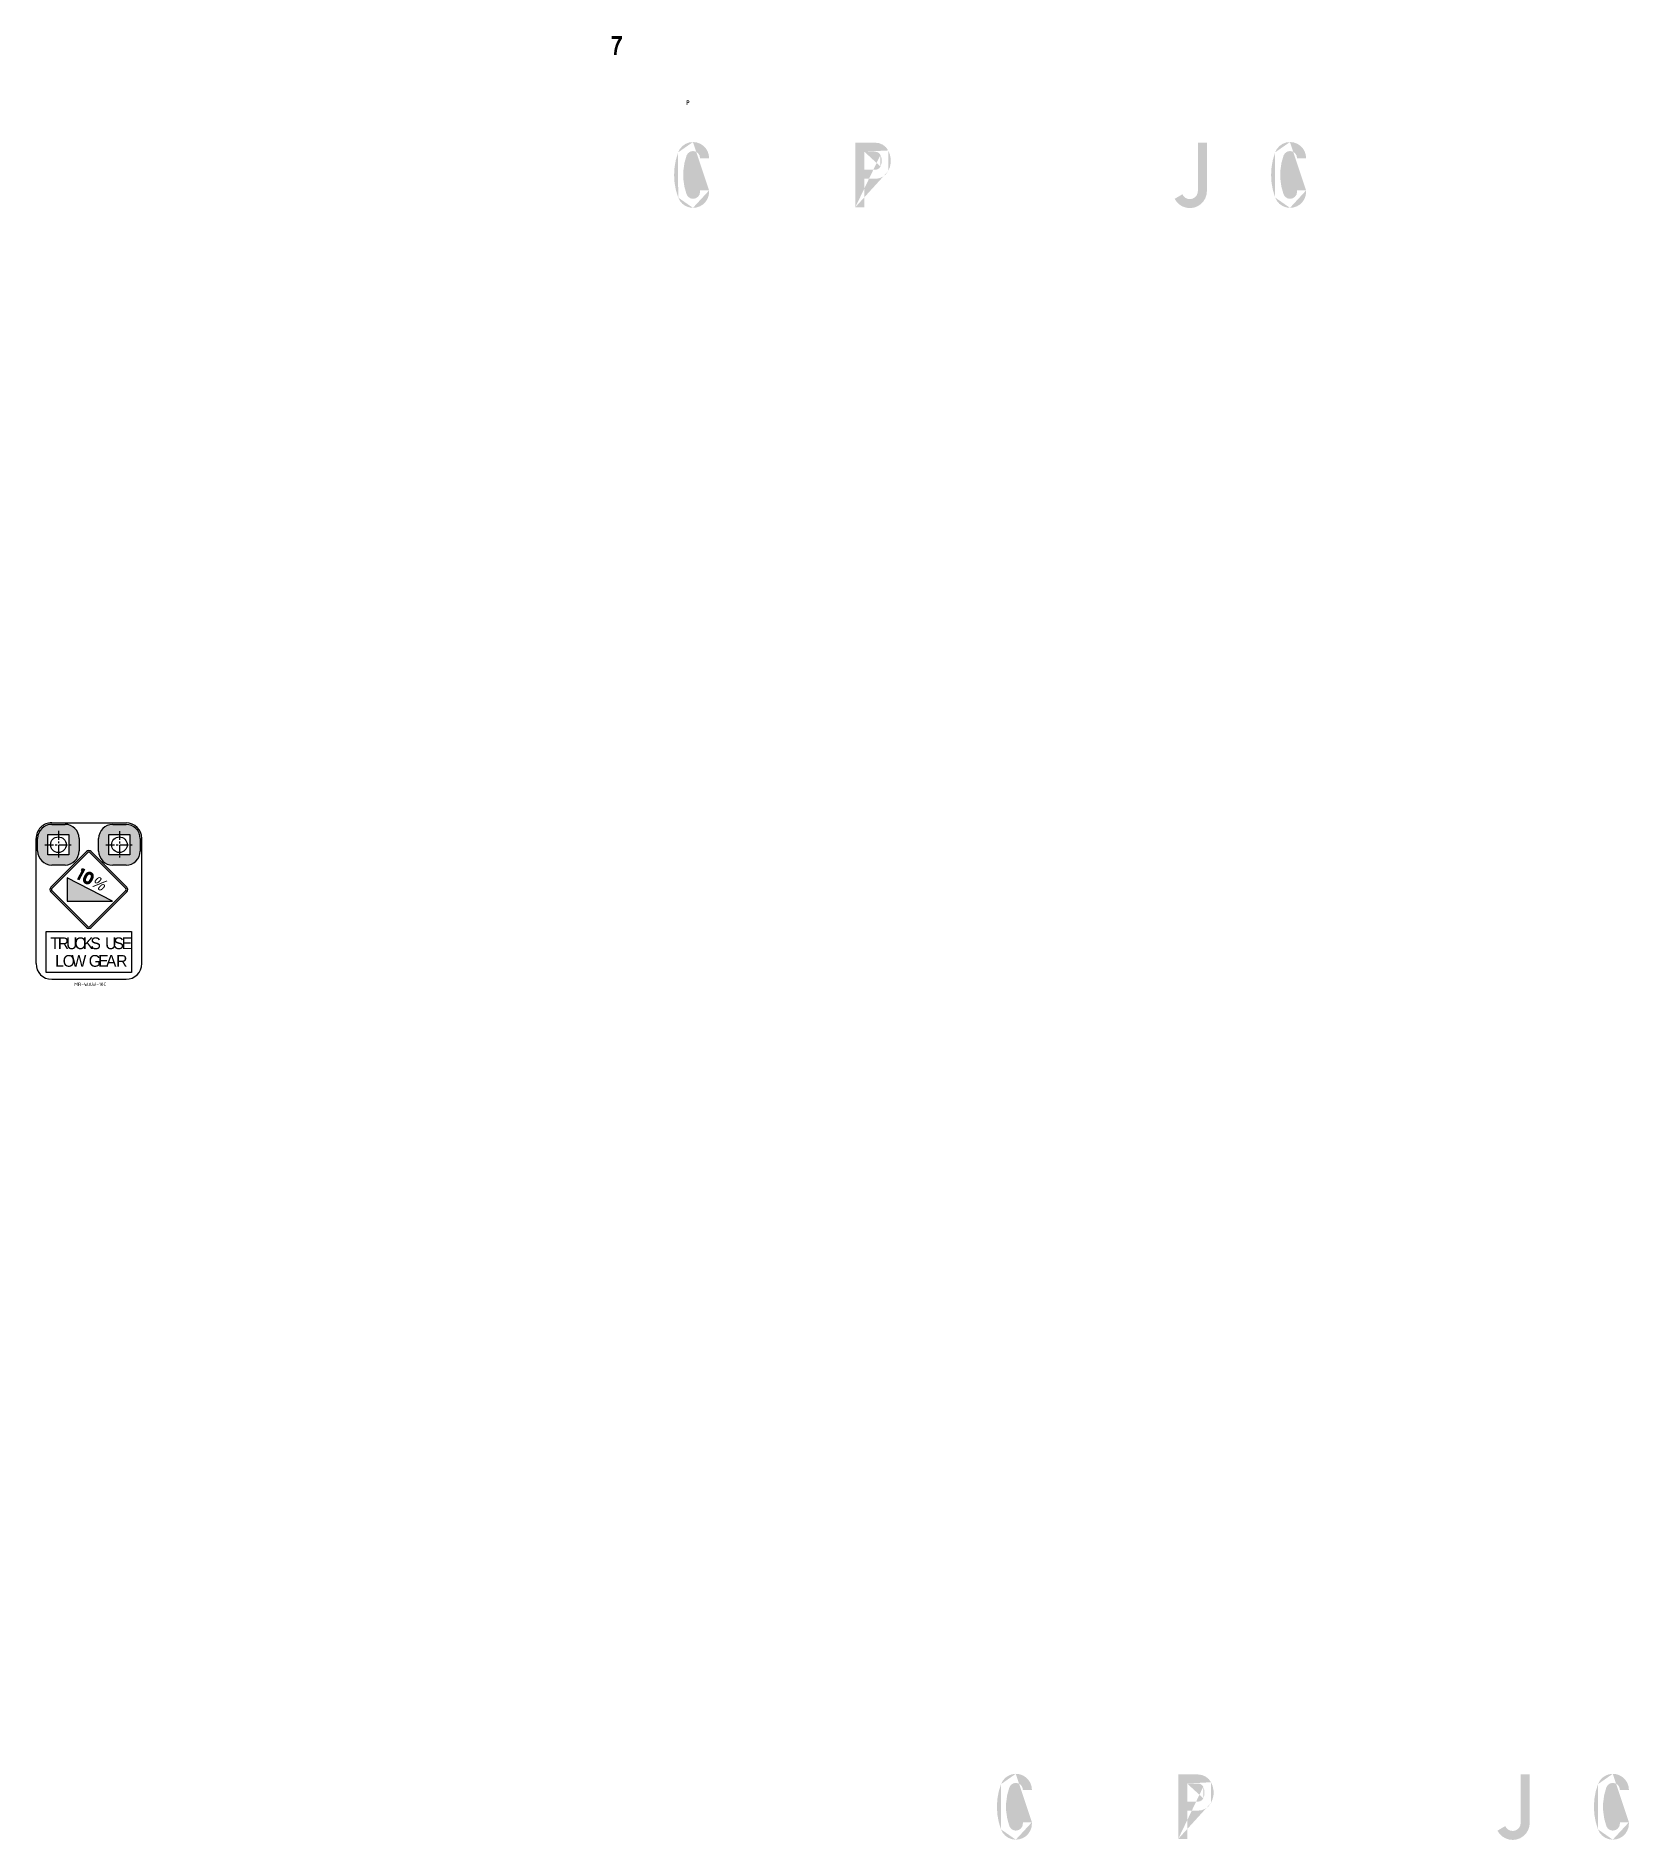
# Model space of a CAD drawing. Extents: x -332 to 1025, y -1312 to 226.
import ezdxf

# ---------------------------------------------------------------- set-up
doc = ezdxf.new("R2010")
doc.units = 0
doc.header["$LTSCALE"] = 6
doc.header["$MEASUREMENT"] = 0
doc.linetypes.add('CENTER', pattern=[2, 1.25, -0.25, 0.25, -0.25])
doc.linetypes.add('CENTERX2', pattern=[101.60000000000001, 63.5, -12.7, 12.7, -12.7])
doc.layers.get('0').update_dxf_attribs({"linetype": 'CONTINUOUS'})
for name, color, linetype in [('CENT25', 1, 'CENTER'), ('GREEN', 84, 'CONTINUOUS'), ('L25', 1, 'CONTINUOUS'), ('L35', 3, 'CONTINUOUS'), ('T25', 1, 'CONTINUOUS'), ('TBLK25', 1, 'CONTINUOUS')]:
    doc.layers.add(name, color=color, linetype=linetype)
doc.styles.add('ARIAL', font='ARIAL.TTF', dxfattribs={"width": 0.9, "oblique": 15})
doc.styles.add('CSERIES', font='Cseries.shx')
doc.styles.add('ISO', font='iso')

msp = doc.modelspace()

# ---------------------------------------------------------------- texts
at = {"layer": 'L35', "color": 1, "linetype": 'Continuous', "insert": (-281.5825940258532, -489.0376214368628), "char_height": 10.125, "width": 80.99999999999999, "attachment_point": 1, "rotation": 332, "style": 'ARIAL'}
msp.add_mtext('%', dxfattribs=at)
at = {"layer": 'T25', "color": 3, "style": 'ISO'}
msp.add_text('MR-WAW-10C', height=3, dxfattribs=at).set_placement((-299.5483319981479, -583.9919344794392))

# ---------------------------------------------------------------- blocks, each defined once
blk = doc.blocks.new('blk8')
at = {"layer": 'L35', "linetype": 'Continuous', "style": 'CSERIES'}
for s, p in [('U', (0, 0)), ('S', (7.098011363636363, 0)), ('E', (14.13210227272727, 0))]:
    blk.add_text(s, height=10, dxfattribs=at).set_placement(p)
blk = doc.blocks.new('blk7')
at = {"layer": 'L35', "linetype": 'Continuous', "style": 'CSERIES'}
for s, p in [('T', (0, 0)), ('R', (6.470170454545453, 0)), ('U', (13.56818181818182, 0)), ('C', (20.66619318181818, 0)), ('K', (27.828125, 0)), ('S', (34.28693181818182, 0))]:
    blk.add_text(s, height=10, dxfattribs=at).set_placement(p)
blk = doc.blocks.new('blk9')
at = {"layer": 'L35', "linetype": 'Continuous'}
for name, p in [('blk7', (0, 0)), ('blk8', (46.82102272727273, 0))]:
    blk.add_blockref(name, p, dxfattribs=at)
blk = doc.blocks.new('blk11')
at = {"layer": 'L35', "linetype": 'Continuous', "style": 'CSERIES'}
for s, p in [('G', (0, 0)), ('E', (7.992897727272728, 0)), ('A', (14.71875, 0)), ('R', (23.36782670454545, 0))]:
    blk.add_text(s, height=10, dxfattribs=at).set_placement(p)
blk = doc.blocks.new('blk10')
at = {"layer": 'L35', "linetype": 'Continuous', "style": 'CSERIES'}
for s, p in [('L', (0, 0)), ('O', (6.438210227272727, 0)), ('W', (13.91612215909091, 0))]:
    blk.add_text(s, height=10, dxfattribs=at).set_placement(p)
blk = doc.blocks.new('blk12')
at = {"layer": 'L35', "linetype": 'Continuous'}
for name, p in [('blk10', (0, 0)), ('blk11', (28.59403409090909, 0))]:
    blk.add_blockref(name, p, dxfattribs=at)

# ---------------------------------------------------------------- hatches: boundary and pattern name
at = {"layer": 'GREEN'}
h = msp.add_hatch(color=256, dxfattribs=at)
h.paths.add_polyline_path([(241.503885531301, 92.94652886552575), (241.4781098236443, 92.94652886552575)], flags=16)
edge = h.paths.add_edge_path()
edge.add_line((233.796948941962, 94.05488429476179), (241.503885531301, 94.05488429476179))
edge.add_line((241.503885531301, 94.05488429476179), (241.503885531301, 92.94652886552575))
edge.add_line((241.1688013317645, 89.87921965438414), (241.503885531301, 92.94652886552575))
edge.add_line((241.1688013317645, 89.87921965438414), (240.163548733155, 86.96656468918246))
edge.add_line((240.163548733155, 86.96656468918246), (238.5139034431293, 84.36321821586063))
edge.add_line((238.5139034431293, 84.36321821586063), (236.3487439999706, 82.17228306504518))
edge.add_line((236.3487439999706, 82.17228306504518), (233.7453975266487, 80.52263777501946))
edge.add_line((233.7453975266487, 80.52263777501946), (230.832742561447, 79.51738517641002))
edge.add_line((230.832742561447, 79.51738517641002), (227.7654333503054, 79.18230097687353))
edge.add_line((227.7654333503054, 79.18230097687353), (224.5176941855673, 79.59471229937998))
edge.add_line((224.5176941855673, 79.59471229937998), (221.4503849744257, 80.75461914392935))
edge.add_line((221.4503849744257, 80.75461914392935), (218.7697113781338, 82.61047009520826))
edge.add_line((218.7697113781338, 82.61047009520826), (216.6303276426318, 85.08493803024686))
edge.add_line((216.6303276426318, 85.08493803024686), (215.1353365985459, 87.99759299544854))
edge.add_line((215.1353365985459, 87.99759299544854), (213.202158524297, 94.26108995601498))
edge.add_line((213.202158524297, 94.26108995601498), (212.0422516797477, 100.705016870178))
edge.add_line((212.0422516797477, 100.705016870178), (211.6556160648979, 107.2520466149676))
edge.add_line((211.6556160648979, 107.2520466149676), (212.0422516797477, 113.7733006521005))
edge.add_line((212.0422516797477, 113.7733006521005), (213.202158524297, 120.2172275662635))
edge.add_line((213.202158524297, 120.2172275662635), (215.1353365985459, 126.48072452683))
edge.add_line((215.1353365985459, 126.48072452683), (216.6303276426318, 129.3933794920317))
edge.add_line((216.6303276426318, 129.3933794920317), (218.7697113781338, 131.8678474270703))
edge.add_line((218.7697113781338, 131.8678474270703), (221.4503849744257, 133.7236983783492))
edge.add_line((221.4503849744257, 133.7236983783492), (224.5176941855673, 134.9093809305552))
edge.add_line((224.5176941855673, 134.9093809305552), (227.7654333503054, 135.296016545405))
edge.add_line((227.7654333503054, 135.296016545405), (230.832742561447, 134.9609323458685))
edge.add_line((230.832742561447, 134.9609323458685), (233.7453975266487, 133.9556797472591))
edge.add_line((233.7453975266487, 133.9556797472591), (236.3487439999706, 132.3060344572334))
edge.add_line((236.3487439999706, 132.3060344572334), (238.5139034431293, 130.1408750140746))
edge.add_line((238.5139034431293, 130.1408750140746), (240.163548733155, 127.5117528330961))
edge.add_line((240.163548733155, 127.5117528330961), (241.1688013317645, 124.5990978678944))
edge.add_line((241.1688013317645, 124.5990978678944), (241.503885531301, 121.5317886567528))
edge.add_line((241.503885531301, 121.5317886567528), (233.796948941962, 121.5317886567528))
edge.add_line((233.796948941962, 121.5317886567528), (233.3587619117989, 123.8516023458515))
edge.add_line((233.3587619117989, 123.8516023458515), (232.0442008213097, 125.8363318354137))
edge.add_line((232.0442008213097, 125.8363318354137), (230.0852470394041, 127.150892925903))
edge.add_line((230.0852470394041, 127.150892925903), (227.7654333503054, 127.589079956066))
edge.add_line((227.7654333503054, 127.589079956066), (225.4456196612067, 127.1251172182463))
edge.add_line((225.4456196612067, 127.1251172182463), (223.5124415869578, 125.7590047124438))
edge.add_line((223.5124415869578, 125.7590047124438), (222.2752076194386, 123.7484995152249))
edge.add_line((222.2752076194386, 123.7484995152249), (220.4451323758162, 117.2787968934052))
edge.add_line((220.4451323758162, 117.2787968934052), (219.5172069001768, 110.6028886103323))
edge.add_line((219.5172069001768, 110.6028886103323), (219.5172069001768, 103.8754289119462))
edge.add_line((219.5172069001768, 103.8754289119462), (220.4451323758162, 97.22529633653))
edge.add_line((220.4451323758162, 97.22529633653), (222.2752076194386, 90.7555937147103))
edge.add_line((222.2752076194386, 90.7555937147103), (223.5124415869578, 88.71931280983478))
edge.add_line((223.5124415869578, 88.71931280983478), (225.4456196612067, 87.3789760116889))
edge.add_line((225.4456196612067, 87.3789760116889), (227.7654333503054, 86.8892375662125))
edge.add_line((227.7654333503054, 86.8892375662125), (230.0852470394041, 87.35320030403227))
edge.add_line((230.0852470394041, 87.35320030403227), (232.0442008213097, 88.6677613945215))
edge.add_line((232.0442008213097, 88.6677613945215), (233.3587619117989, 90.62671517642707))
edge.add_line((233.3587619117989, 90.62671517642707), (233.796948941962, 92.94652886552575))
edge.add_line((233.796948941962, 92.94652886552575), (233.796948941962, 94.05488429476179))
edge = h.paths.add_edge_path(flags=16)
edge.add_line((241.503885531301, 94.05488429476179), (241.4781098236443, 94.05488429476179))
edge.add_line((227.7654333503054, 135.296016545405), (227.7396576426488, 135.296016545405))
edge.add_line((215.1353365985459, 126.48072452683), (215.1095608908893, 126.48072452683))
edge.add_line((215.1353365985459, 87.99759299544854), (215.1095608908893, 87.99759299544854))
edge.add_line((227.7654333503054, 79.18230097687353), (227.7396576426488, 79.18230097687353))
h = msp.add_hatch(color=256, dxfattribs=at)
h.paths.add_polyline_path([(383.1671748122604, 127.0477900952764), (383.1413991046037, 127.0477900952764)], flags=16)
edge = h.paths.add_edge_path(flags=17)
edge.add_line((373.8105929328957, 111.6339169165984), (373.8105929328957, 127.0477900952764))
edge.add_line((373.8105929328957, 127.0477900952764), (383.1671748122604, 127.0477900952764))
edge.add_line((384.9199229329127, 126.6869301880832), (383.1671748122604, 127.0477900952764))
edge.add_line((384.9199229329127, 126.6869301880832), (386.4664653923118, 125.7332290047871))
edge.add_line((386.4664653923118, 125.7332290047871), (387.5490451138912, 124.2897893760146))
edge.add_line((387.5490451138912, 124.2897893760146), (388.5542977125007, 121.0420502112764))
edge.add_line((388.5542977125007, 121.0420502112764), (388.5542977125007, 117.6396568005983))
edge.add_line((388.5542977125007, 117.6396568005983), (387.5490451138912, 114.3919176358602))
edge.add_line((387.5490451138912, 114.3919176358602), (386.4664653923118, 112.9484780070877))
edge.add_line((386.4664653923118, 112.9484780070877), (384.9199229329127, 111.9947768237915))
edge.add_line((384.9199229329127, 111.9947768237915), (383.1671748122604, 111.6339169165984))
edge.add_line((383.1671748122604, 111.6339169165984), (373.8105929328957, 111.6339169165984))
h.paths.add_polyline_path([(383.1413991046037, 134.7289509769586), (383.1671748122604, 134.7289509769586)], flags=16)
edge = h.paths.add_edge_path()
edge.add_line((373.8105929328957, 79.7493665453199), (366.1294320512134, 79.7493665453199))
edge.add_line((366.1294320512134, 79.7493665453199), (366.1294320512134, 134.7289509769586))
edge.add_line((366.1294320512134, 134.7289509769586), (383.1671748122604, 134.7289509769586))
edge.add_line((386.4664653923118, 134.2907639467956), (383.1671748122604, 134.7289509769586))
edge.add_line((386.4664653923118, 134.2907639467956), (389.5595503111101, 132.9504271486497))
edge.add_line((389.5595503111101, 132.9504271486497), (392.1886724920886, 130.8625948284608))
edge.add_line((392.1886724920886, 130.8625948284608), (394.1476262739941, 128.1303698168557))
edge.add_line((394.1476262739941, 128.1303698168557), (395.5395144874533, 124.7537521138343))
edge.add_line((395.5395144874533, 124.7537521138343), (396.2612343018396, 121.1709287495597))
edge.add_line((396.2612343018396, 121.1709287495597), (396.2612343018396, 117.5107782623151))
edge.add_line((396.2612343018396, 117.5107782623151), (395.5395144874533, 113.9279548980405))
edge.add_line((395.5395144874533, 113.9279548980405), (394.1476262739941, 110.5513371950191))
edge.add_line((394.1476262739941, 110.5513371950191), (392.1886724920886, 107.8191121834139))
edge.add_line((392.1886724920886, 107.8191121834139), (389.5595503111101, 105.7312798632252))
edge.add_line((389.5595503111101, 105.7312798632252), (386.4664653923118, 104.3909430650792))
edge.add_line((386.4664653923118, 104.3909430650792), (383.1671748122604, 103.9527560349161))
edge.add_line((383.1671748122604, 103.9527560349161), (373.8105929328957, 103.9527560349161))
edge.add_line((373.8105929328957, 103.9527560349161), (373.8105929328957, 79.7493665453199))
edge = h.paths.add_edge_path()
edge.add_line((373.8105929328957, 127.0477900952764), (373.7848172252391, 127.0477900952764))
edge.add_line((387.5490451138912, 114.3919176358602), (387.5232694062346, 114.3919176358602))
edge.add_line((387.5490451138912, 124.2897893760146), (387.5232694062346, 124.2897893760146))
edge.add_line((366.1294320512134, 79.7493665453199), (366.1036563435567, 79.7493665453199))
edge.add_line((394.1476262739941, 110.5513371950191), (394.1218505663375, 110.5513371950191))
edge.add_line((394.1476262739941, 128.1303698168557), (394.1218505663375, 128.1303698168557))
h = msp.add_hatch(color=256, dxfattribs=at)
h.paths.add_polyline_path([(383.1671748122604, 127.0477900952764), (383.1413991046037, 127.0477900952764)], flags=16)
edge = h.paths.add_edge_path(flags=17)
edge.add_line((373.8105929328957, 111.6339169165984), (373.8105929328957, 127.0477900952764))
edge.add_line((373.8105929328957, 127.0477900952764), (383.1671748122604, 127.0477900952764))
edge.add_line((384.9199229329127, 126.6869301880832), (383.1671748122604, 127.0477900952764))
edge.add_line((384.9199229329127, 126.6869301880832), (386.4664653923118, 125.7332290047871))
edge.add_line((386.4664653923118, 125.7332290047871), (387.5490451138912, 124.2897893760146))
edge.add_line((387.5490451138912, 124.2897893760146), (388.5542977125007, 121.0420502112764))
edge.add_line((388.5542977125007, 121.0420502112764), (388.5542977125007, 117.6396568005983))
edge.add_line((388.5542977125007, 117.6396568005983), (387.5490451138912, 114.3919176358602))
edge.add_line((387.5490451138912, 114.3919176358602), (386.4664653923118, 112.9484780070877))
edge.add_line((386.4664653923118, 112.9484780070877), (384.9199229329127, 111.9947768237915))
edge.add_line((384.9199229329127, 111.9947768237915), (383.1671748122604, 111.6339169165984))
edge.add_line((383.1671748122604, 111.6339169165984), (373.8105929328957, 111.6339169165984))
h.paths.add_polyline_path([(383.1413991046037, 134.7289509769586), (383.1671748122604, 134.7289509769586)], flags=16)
edge = h.paths.add_edge_path()
edge.add_line((373.8105929328957, 79.7493665453199), (366.1294320512134, 79.7493665453199))
edge.add_line((366.1294320512134, 79.7493665453199), (366.1294320512134, 134.7289509769586))
edge.add_line((366.1294320512134, 134.7289509769586), (383.1671748122604, 134.7289509769586))
edge.add_line((386.4664653923118, 134.2907639467956), (383.1671748122604, 134.7289509769586))
edge.add_line((386.4664653923118, 134.2907639467956), (389.5595503111101, 132.9504271486497))
edge.add_line((389.5595503111101, 132.9504271486497), (392.1886724920886, 130.8625948284608))
edge.add_line((392.1886724920886, 130.8625948284608), (394.1476262739941, 128.1303698168557))
edge.add_line((394.1476262739941, 128.1303698168557), (395.5395144874533, 124.7537521138343))
edge.add_line((395.5395144874533, 124.7537521138343), (396.2612343018396, 121.1709287495597))
edge.add_line((396.2612343018396, 121.1709287495597), (396.2612343018396, 117.5107782623151))
edge.add_line((396.2612343018396, 117.5107782623151), (395.5395144874533, 113.9279548980405))
edge.add_line((395.5395144874533, 113.9279548980405), (394.1476262739941, 110.5513371950191))
edge.add_line((394.1476262739941, 110.5513371950191), (392.1886724920886, 107.8191121834139))
edge.add_line((392.1886724920886, 107.8191121834139), (389.5595503111101, 105.7312798632252))
edge.add_line((389.5595503111101, 105.7312798632252), (386.4664653923118, 104.3909430650792))
edge.add_line((386.4664653923118, 104.3909430650792), (383.1671748122604, 103.9527560349161))
edge.add_line((383.1671748122604, 103.9527560349161), (373.8105929328957, 103.9527560349161))
edge.add_line((373.8105929328957, 103.9527560349161), (373.8105929328957, 79.7493665453199))
edge = h.paths.add_edge_path()
edge.add_line((373.8105929328957, 127.0477900952764), (373.7848172252391, 127.0477900952764))
edge.add_line((387.5490451138912, 114.3919176358602), (387.5232694062346, 114.3919176358602))
edge.add_line((387.5490451138912, 124.2897893760146), (387.5232694062346, 124.2897893760146))
edge.add_line((366.1294320512134, 79.7493665453199), (366.1036563435567, 79.7493665453199))
edge.add_line((394.1476262739941, 110.5513371950191), (394.1218505663375, 110.5513371950191))
edge.add_line((394.1476262739941, 128.1303698168557), (394.1218505663375, 128.1303698168557))
h = msp.add_hatch(color=256, dxfattribs=at)
h.paths.add_polyline_path([(658.0393212627973, 93.48781872631542), (658.0135455551408, 93.48781872631542)], flags=16)
edge = h.paths.add_edge_path()
edge.add_line((658.0393212627973, 134.7289509769586), (658.0393212627973, 93.48781872631542))
edge.add_line((657.704237063261, 91.4515378214399), (658.0393212627973, 93.48781872631542))
edge.add_line((657.704237063261, 91.4515378214399), (656.8020872952782, 89.5699111625043))
edge.add_line((656.8020872952782, 89.5699111625043), (655.3586476665056, 88.0749201184185))
edge.add_line((655.3586476665056, 88.0749201184185), (653.5543481305399, 87.04389181215242))
edge.add_line((653.5543481305399, 87.04389181215242), (651.5180672256645, 86.63148048964598))
edge.add_line((651.5180672256645, 86.63148048964598), (649.4560106131323, 86.83768615089923))
edge.add_line((649.4560106131323, 86.83768615089923), (647.54860824654, 87.63673308825543))
edge.add_line((647.54860824654, 87.63673308825543), (645.9505143718276, 88.9770698864013))
edge.add_line((645.9505143718276, 88.9770698864013), (644.8421589425916, 90.7555937147103))
edge.add_line((644.8421589425916, 90.7555937147103), (638.2435777824886, 86.8892375662125))
edge.add_line((638.2435777824886, 86.8892375662125), (640.0221016107977, 84.2085639699207))
edge.add_line((640.0221016107977, 84.2085639699207), (642.3419152998963, 81.96607740379199))
edge.add_line((642.3419152998963, 81.96607740379199), (645.0999160191581, 80.29065640610958))
edge.add_line((645.0999160191581, 80.29065640610958), (648.1672252302997, 79.28540380750019))
edge.add_line((648.1672252302997, 79.28540380750019), (651.3891886873812, 78.97609531562034))
edge.add_line((651.3891886873812, 78.97609531562034), (654.585376436806, 79.36273093047015))
edge.add_line((654.585376436806, 79.36273093047015), (657.6011342326343, 80.47108635970613))
edge.add_line((657.6011342326343, 80.47108635970613), (660.3333592442394, 82.19805877270187))
edge.add_line((660.3333592442394, 82.19805877270187), (662.6016215180248, 84.49209675414386))
edge.add_line((662.6016215180248, 84.49209675414386), (664.3028182233638, 87.25009747340562))
edge.add_line((664.3028182233638, 87.25009747340562), (665.3596222372865, 90.29163097689059))
edge.add_line((665.3596222372865, 90.29163097689059), (665.7204821444797, 93.48781872631542))
edge.add_line((665.7204821444797, 93.48781872631542), (665.7204821444797, 134.7289509769586))
edge.add_line((665.7204821444797, 134.7289509769586), (658.0393212627973, 134.7289509769586))
edge = h.paths.add_edge_path(flags=16)
edge.add_line((665.7204821444797, 93.48781872631542), (665.694706436823, 93.48781872631542))
edge.add_line((665.7204821444797, 93.48781872631542), (665.694706436823, 93.48781872631542))
edge = h.paths.add_edge_path(flags=16)
edge.add_line((644.8421589425916, 90.7555937147103), (644.8163832349348, 90.7555937147103))
h = msp.add_hatch(color=256, dxfattribs=at)
h.paths.add_polyline_path([(750.2648032582983, 92.94652886552575), (750.2390275506416, 92.94652886552575)], flags=16)
edge = h.paths.add_edge_path()
edge.add_line((742.583642376616, 94.05488429476179), (750.2648032582983, 94.05488429476179))
edge.add_line((750.2648032582983, 94.05488429476179), (750.2648032582983, 92.94652886552575))
edge.add_line((749.9297190587617, 89.87921965438414), (750.2648032582983, 92.94652886552575))
edge.add_line((749.9297190587617, 89.87921965438414), (748.9244664601524, 86.96656468918246))
edge.add_line((748.9244664601524, 86.96656468918246), (747.3005968777833, 84.36321821586063))
edge.add_line((747.3005968777833, 84.36321821586063), (745.1096617269679, 82.17228306504518))
edge.add_line((745.1096617269679, 82.17228306504518), (742.506315253646, 80.52263777501946))
edge.add_line((742.506315253646, 80.52263777501946), (739.5936602884443, 79.51738517641002))
edge.add_line((739.5936602884443, 79.51738517641002), (736.5263510773027, 79.18230097687353))
edge.add_line((736.5263510773027, 79.18230097687353), (733.2786119125647, 79.59471229937998))
edge.add_line((733.2786119125647, 79.59471229937998), (730.2370784090797, 80.75461914392935))
edge.add_line((730.2370784090797, 80.75461914392935), (727.5306291051312, 82.61047009520826))
edge.add_line((727.5306291051312, 82.61047009520826), (725.3912453696291, 85.08493803024686))
edge.add_line((725.3912453696291, 85.08493803024686), (723.8962543255433, 87.99759299544854))
edge.add_line((723.8962543255433, 87.99759299544854), (721.9630762512944, 94.26108995601498))
edge.add_line((721.9630762512944, 94.26108995601498), (720.803169406745, 100.705016870178))
edge.add_line((720.803169406745, 100.705016870178), (720.4165337918953, 107.2520466149676))
edge.add_line((720.4165337918953, 107.2520466149676), (720.803169406745, 113.7733006521005))
edge.add_line((720.803169406745, 113.7733006521005), (721.9630762512944, 120.2172275662635))
edge.add_line((721.9630762512944, 120.2172275662635), (723.8962543255433, 126.48072452683))
edge.add_line((723.8962543255433, 126.48072452683), (725.3912453696291, 129.3933794920317))
edge.add_line((725.3912453696291, 129.3933794920317), (727.5306291051312, 131.8678474270703))
edge.add_line((727.5306291051312, 131.8678474270703), (730.2370784090797, 133.7236983783492))
edge.add_line((730.2370784090797, 133.7236983783492), (733.2786119125647, 134.9093809305552))
edge.add_line((733.2786119125647, 134.9093809305552), (736.5263510773027, 135.296016545405))
edge.add_line((736.5263510773027, 135.296016545405), (739.5936602884443, 134.9609323458685))
edge.add_line((739.5936602884443, 134.9609323458685), (742.506315253646, 133.9556797472591))
edge.add_line((742.506315253646, 133.9556797472591), (745.1096617269679, 132.3060344572334))
edge.add_line((745.1096617269679, 132.3060344572334), (747.3005968777833, 130.1408750140746))
edge.add_line((747.3005968777833, 130.1408750140746), (748.9244664601524, 127.5117528330961))
edge.add_line((748.9244664601524, 127.5117528330961), (749.9297190587617, 124.5990978678944))
edge.add_line((749.9297190587617, 124.5990978678944), (750.2648032582983, 121.5317886567528))
edge.add_line((750.2648032582983, 121.5317886567528), (742.583642376616, 121.5317886567528))
edge.add_line((742.583642376616, 121.5317886567528), (742.1196796387962, 123.8516023458515))
edge.add_line((742.1196796387962, 123.8516023458515), (740.805118548307, 125.8363318354137))
edge.add_line((740.805118548307, 125.8363318354137), (738.8461647664014, 127.150892925903))
edge.add_line((738.8461647664014, 127.150892925903), (736.5263510773027, 127.589079956066))
edge.add_line((736.5263510773027, 127.589079956066), (734.2065373882041, 127.1251172182463))
edge.add_line((734.2065373882041, 127.1251172182463), (732.2733593139552, 125.7590047124438))
edge.add_line((732.2733593139552, 125.7590047124438), (731.0361253464359, 123.7484995152249))
edge.add_line((731.0361253464359, 123.7484995152249), (729.2060501028136, 117.2787968934052))
edge.add_line((729.2060501028136, 117.2787968934052), (728.3039003348308, 110.6028886103323))
edge.add_line((728.3039003348308, 110.6028886103323), (728.3039003348308, 103.8754289119462))
edge.add_line((728.3039003348308, 103.8754289119462), (729.2060501028136, 97.22529633653))
edge.add_line((729.2060501028136, 97.22529633653), (731.0361253464359, 90.7555937147103))
edge.add_line((731.0361253464359, 90.7555937147103), (732.2733593139552, 88.71931280983478))
edge.add_line((732.2733593139552, 88.71931280983478), (734.2065373882041, 87.3789760116889))
edge.add_line((734.2065373882041, 87.3789760116889), (736.5263510773027, 86.8892375662125))
edge.add_line((736.5263510773027, 86.8892375662125), (738.8461647664014, 87.35320030403227))
edge.add_line((738.8461647664014, 87.35320030403227), (740.805118548307, 88.6677613945215))
edge.add_line((740.805118548307, 88.6677613945215), (742.1196796387962, 90.62671517642707))
edge.add_line((742.1196796387962, 90.62671517642707), (742.583642376616, 92.94652886552575))
edge.add_line((742.583642376616, 92.94652886552575), (742.583642376616, 94.05488429476179))
edge = h.paths.add_edge_path(flags=16)
edge.add_line((750.2648032582983, 94.05488429476179), (750.2390275506416, 94.05488429476179))
edge.add_line((736.5263510773027, 135.296016545405), (736.5005753696461, 135.296016545405))
edge.add_line((723.8962543255433, 126.48072452683), (723.8704786178866, 126.48072452683))
edge.add_line((723.8962543255433, 87.99759299544854), (723.8704786178866, 87.99759299544854))
edge.add_line((736.5263510773027, 79.18230097687353), (736.5005753696461, 79.18230097687353))
h = msp.add_hatch(color=256, dxfattribs=at)
h.paths.add_polyline_path([(516.6123140314614, -1297.593207421363), (516.5865383238049, -1297.593207421363)], flags=16)
edge = h.paths.add_edge_path()
edge.add_line((508.9053774421225, -1296.484851992127), (516.6123140314614, -1296.484851992127))
edge.add_line((516.6123140314614, -1296.484851992127), (516.6123140314614, -1297.593207421363))
edge.add_line((516.2772298319248, -1300.660516632504), (516.6123140314614, -1297.593207421363))
edge.add_line((516.2772298319248, -1300.660516632504), (515.2719772333155, -1303.573171597706))
edge.add_line((515.2719772333155, -1303.573171597706), (513.6223319432897, -1306.176518071028))
edge.add_line((513.6223319432897, -1306.176518071028), (511.457172500131, -1308.367453221843))
edge.add_line((511.457172500131, -1308.367453221843), (508.8538260268092, -1310.017098511869))
edge.add_line((508.8538260268092, -1310.017098511869), (505.9411710616075, -1311.022351110478))
edge.add_line((505.9411710616075, -1311.022351110478), (502.873861850466, -1311.357435310015))
edge.add_line((502.873861850466, -1311.357435310015), (499.626122685728, -1310.945023987509))
edge.add_line((499.6261226857278, -1310.945023987509), (496.558813474586, -1309.785117142959))
edge.add_line((496.558813474586, -1309.785117142959), (493.8781398782942, -1307.92926619168))
edge.add_line((493.8781398782942, -1307.92926619168), (491.738756142792, -1305.454798256642))
edge.add_line((491.7387561427922, -1305.454798256642), (490.2437650987065, -1302.54214329144))
edge.add_line((490.2437650987065, -1302.54214329144), (488.3105870244576, -1296.278646330873))
edge.add_line((488.3105870244574, -1296.278646330874), (487.150680179908, -1289.834719416711))
edge.add_line((487.150680179908, -1289.834719416711), (486.7640445650584, -1283.287689671921))
edge.add_line((486.7640445650584, -1283.287689671921), (487.150680179908, -1276.766435634788))
edge.add_line((487.150680179908, -1276.766435634788), (488.3105870244574, -1270.322508720625))
edge.add_line((488.3105870244574, -1270.322508720625), (490.2437650987063, -1264.059011760058))
edge.add_line((490.2437650987065, -1264.059011760059), (491.7387561427925, -1261.146356794857))
edge.add_line((491.7387561427922, -1261.146356794857), (493.8781398782942, -1258.671888859818))
edge.add_line((493.8781398782942, -1258.671888859818), (496.558813474586, -1256.816037908539))
edge.add_line((496.558813474586, -1256.816037908539), (499.6261226857275, -1255.630355356333))
edge.add_line((499.6261226857278, -1255.630355356333), (502.873861850466, -1255.243719741484))
edge.add_line((502.873861850466, -1255.243719741484), (505.9411710616075, -1255.57880394102))
edge.add_line((505.9411710616075, -1255.57880394102), (508.8538260268092, -1256.58405653963))
edge.add_line((508.8538260268092, -1256.58405653963), (511.457172500131, -1258.233701829655))
edge.add_line((511.457172500131, -1258.233701829655), (513.6223319432897, -1260.398861272814))
edge.add_line((513.6223319432897, -1260.398861272814), (515.2719772333155, -1263.027983453793))
edge.add_line((515.2719772333155, -1263.027983453793), (516.2772298319248, -1265.940638418994))
edge.add_line((516.2772298319248, -1265.940638418994), (516.6123140314614, -1269.007947630136))
edge.add_line((516.6123140314614, -1269.007947630136), (508.9053774421225, -1269.007947630136))
edge.add_line((508.9053774421225, -1269.007947630136), (508.4671904119593, -1266.688133941037))
edge.add_line((508.4671904119593, -1266.688133941037), (507.1526293214702, -1264.703404451475))
edge.add_line((507.1526293214702, -1264.703404451475), (505.1936755395645, -1263.388843360986))
edge.add_line((505.1936755395645, -1263.388843360986), (502.873861850466, -1262.950656330823))
edge.add_line((502.873861850466, -1262.950656330823), (500.5540481613673, -1263.414619068642))
edge.add_line((500.5540481613673, -1263.414619068642), (498.6208700871184, -1264.780731574445))
edge.add_line((498.6208700871182, -1264.780731574445), (497.3836361195988, -1266.791236771664))
edge.add_line((497.383636119599, -1266.791236771664), (495.5535608759767, -1273.260939393483))
edge.add_line((495.5535608759767, -1273.260939393483), (494.6256354003374, -1279.936847676556))
edge.add_line((494.6256354003374, -1279.936847676556), (494.6256354003374, -1286.664307374942))
edge.add_line((494.6256354003374, -1286.664307374942), (495.5535608759767, -1293.314439950359))
edge.add_line((495.5535608759767, -1293.314439950359), (497.383636119599, -1299.784142572178))
edge.add_line((497.383636119599, -1299.784142572178), (498.6208700871182, -1301.820423477054))
edge.add_line((498.6208700871182, -1301.820423477054), (500.5540481613671, -1303.1607602752))
edge.add_line((500.5540481613673, -1303.1607602752), (502.873861850466, -1303.650498720676))
edge.add_line((502.873861850466, -1303.650498720676), (505.1936755395648, -1303.186535982856))
edge.add_line((505.1936755395645, -1303.186535982856), (507.1526293214702, -1301.871974892367))
edge.add_line((507.1526293214702, -1301.871974892367), (508.4671904119593, -1299.913021110461))
edge.add_line((508.4671904119593, -1299.913021110461), (508.9053774421225, -1297.593207421363))
edge.add_line((508.9053774421225, -1297.593207421363), (508.9053774421225, -1296.484851992127))
edge = h.paths.add_edge_path(flags=16)
edge.add_line((516.6123140314614, -1296.484851992127), (516.5865383238049, -1296.484851992127))
edge.add_line((502.873861850466, -1255.243719741484), (502.8480861428095, -1255.243719741484))
edge.add_line((490.2437650987065, -1264.059011760059), (490.21798939105, -1264.059011760059))
edge.add_line((490.2437650987065, -1302.54214329144), (490.21798939105, -1302.54214329144))
edge.add_line((502.873861850466, -1311.357435310015), (502.8480861428095, -1311.357435310015))
h = msp.add_hatch(color=256, dxfattribs=at)
h.paths.add_polyline_path([(658.2756033124208, -1263.491946191612), (658.2498276047643, -1263.491946191612)], flags=16)
edge = h.paths.add_edge_path(flags=17)
edge.add_line((648.9190214330563, -1278.90581937029), (648.9190214330563, -1263.491946191612))
edge.add_line((648.9190214330563, -1263.491946191612), (658.275603312421, -1263.491946191612))
edge.add_line((660.0283514330731, -1263.852806098805), (658.2756033124208, -1263.491946191612))
edge.add_line((660.0283514330731, -1263.852806098805), (661.5748938924723, -1264.806507282102))
edge.add_line((661.5748938924723, -1264.806507282102), (662.6574736140517, -1266.249946910874))
edge.add_line((662.6574736140517, -1266.249946910874), (663.662726212661, -1269.497686075612))
edge.add_line((663.662726212661, -1269.497686075612), (663.662726212661, -1272.90007948629))
edge.add_line((663.662726212661, -1272.90007948629), (662.6574736140517, -1276.147818651028))
edge.add_line((662.6574736140517, -1276.147818651028), (661.5748938924723, -1277.591258279801))
edge.add_line((661.5748938924723, -1277.591258279801), (660.0283514330733, -1278.544959463097))
edge.add_line((660.0283514330731, -1278.544959463097), (658.2756033124208, -1278.90581937029))
edge.add_line((658.2756033124208, -1278.90581937029), (648.9190214330561, -1278.90581937029))
h.paths.add_polyline_path([(658.2498276047643, -1255.81078530993), (658.2756033124208, -1255.81078530993)], flags=16)
edge = h.paths.add_edge_path()
edge.add_line((648.9190214330563, -1310.790369741569), (641.2378605513741, -1310.790369741569))
edge.add_line((641.2378605513738, -1310.790369741569), (641.2378605513738, -1255.81078530993))
edge.add_line((641.2378605513738, -1255.81078530993), (658.2756033124208, -1255.81078530993))
edge.add_line((661.5748938924723, -1256.248972340093), (658.2756033124208, -1255.81078530993))
edge.add_line((661.5748938924723, -1256.248972340093), (664.6679788112706, -1257.589309138239))
edge.add_line((664.6679788112706, -1257.589309138239), (667.2971009922492, -1259.677141458428))
edge.add_line((667.2971009922492, -1259.677141458428), (669.2560547741548, -1262.409366470033))
edge.add_line((669.2560547741546, -1262.409366470033), (670.6479429876138, -1265.785984173054))
edge.add_line((670.6479429876138, -1265.785984173054), (671.369662802, -1269.368807537329))
edge.add_line((671.369662802, -1269.368807537329), (671.369662802, -1273.028958024573))
edge.add_line((671.369662802, -1273.028958024574), (670.6479429876138, -1276.611781388848))
edge.add_line((670.6479429876138, -1276.611781388848), (669.2560547741546, -1279.988399091869))
edge.add_line((669.2560547741546, -1279.988399091869), (667.2971009922489, -1282.720624103475))
edge.add_line((667.2971009922492, -1282.720624103475), (664.6679788112706, -1284.808456423664))
edge.add_line((664.6679788112706, -1284.808456423664), (661.5748938924723, -1286.148793221809))
edge.add_line((661.5748938924723, -1286.148793221809), (658.2756033124208, -1286.586980251973))
edge.add_line((658.2756033124208, -1286.586980251972), (648.9190214330561, -1286.586980251972))
edge.add_line((648.9190214330563, -1286.586980251972), (648.9190214330563, -1310.790369741569))
edge = h.paths.add_edge_path()
edge.add_line((648.9190214330563, -1263.491946191612), (648.8932457253998, -1263.491946191612))
edge.add_line((662.6574736140517, -1276.147818651028), (662.6316979063952, -1276.147818651028))
edge.add_line((662.6574736140517, -1266.249946910874), (662.6316979063952, -1266.249946910874))
edge.add_line((641.2378605513738, -1310.790369741569), (641.2120848437171, -1310.790369741569))
edge.add_line((669.2560547741546, -1279.988399091869), (669.2302790664978, -1279.988399091869))
edge.add_line((669.2560547741546, -1262.409366470033), (669.2302790664978, -1262.409366470033))
h = msp.add_hatch(color=256, dxfattribs=at)
h.paths.add_polyline_path([(658.2756033124208, -1263.491946191612), (658.2498276047643, -1263.491946191612)], flags=16)
edge = h.paths.add_edge_path(flags=17)
edge.add_line((648.9190214330563, -1278.90581937029), (648.9190214330563, -1263.491946191612))
edge.add_line((648.9190214330563, -1263.491946191612), (658.275603312421, -1263.491946191612))
edge.add_line((660.0283514330731, -1263.852806098805), (658.2756033124208, -1263.491946191612))
edge.add_line((660.0283514330731, -1263.852806098805), (661.5748938924723, -1264.806507282102))
edge.add_line((661.5748938924723, -1264.806507282102), (662.6574736140517, -1266.249946910874))
edge.add_line((662.6574736140517, -1266.249946910874), (663.662726212661, -1269.497686075612))
edge.add_line((663.662726212661, -1269.497686075612), (663.662726212661, -1272.90007948629))
edge.add_line((663.662726212661, -1272.90007948629), (662.6574736140517, -1276.147818651028))
edge.add_line((662.6574736140517, -1276.147818651028), (661.5748938924723, -1277.591258279801))
edge.add_line((661.5748938924723, -1277.591258279801), (660.0283514330733, -1278.544959463097))
edge.add_line((660.0283514330731, -1278.544959463097), (658.2756033124208, -1278.90581937029))
edge.add_line((658.2756033124208, -1278.90581937029), (648.9190214330561, -1278.90581937029))
h.paths.add_polyline_path([(658.2498276047643, -1255.81078530993), (658.2756033124208, -1255.81078530993)], flags=16)
edge = h.paths.add_edge_path()
edge.add_line((648.9190214330563, -1310.790369741569), (641.2378605513741, -1310.790369741569))
edge.add_line((641.2378605513738, -1310.790369741569), (641.2378605513738, -1255.81078530993))
edge.add_line((641.2378605513738, -1255.81078530993), (658.2756033124208, -1255.81078530993))
edge.add_line((661.5748938924723, -1256.248972340093), (658.2756033124208, -1255.81078530993))
edge.add_line((661.5748938924723, -1256.248972340093), (664.6679788112706, -1257.589309138239))
edge.add_line((664.6679788112706, -1257.589309138239), (667.2971009922492, -1259.677141458428))
edge.add_line((667.2971009922492, -1259.677141458428), (669.2560547741548, -1262.409366470033))
edge.add_line((669.2560547741546, -1262.409366470033), (670.6479429876138, -1265.785984173054))
edge.add_line((670.6479429876138, -1265.785984173054), (671.369662802, -1269.368807537329))
edge.add_line((671.369662802, -1269.368807537329), (671.369662802, -1273.028958024573))
edge.add_line((671.369662802, -1273.028958024574), (670.6479429876138, -1276.611781388848))
edge.add_line((670.6479429876138, -1276.611781388848), (669.2560547741546, -1279.988399091869))
edge.add_line((669.2560547741546, -1279.988399091869), (667.2971009922489, -1282.720624103475))
edge.add_line((667.2971009922492, -1282.720624103475), (664.6679788112706, -1284.808456423664))
edge.add_line((664.6679788112706, -1284.808456423664), (661.5748938924723, -1286.148793221809))
edge.add_line((661.5748938924723, -1286.148793221809), (658.2756033124208, -1286.586980251973))
edge.add_line((658.2756033124208, -1286.586980251972), (648.9190214330561, -1286.586980251972))
edge.add_line((648.9190214330563, -1286.586980251972), (648.9190214330563, -1310.790369741569))
edge = h.paths.add_edge_path()
edge.add_line((648.9190214330563, -1263.491946191612), (648.8932457253998, -1263.491946191612))
edge.add_line((662.6574736140517, -1276.147818651028), (662.6316979063952, -1276.147818651028))
edge.add_line((662.6574736140517, -1266.249946910874), (662.6316979063952, -1266.249946910874))
edge.add_line((641.2378605513738, -1310.790369741569), (641.2120848437171, -1310.790369741569))
edge.add_line((669.2560547741546, -1279.988399091869), (669.2302790664978, -1279.988399091869))
edge.add_line((669.2560547741546, -1262.409366470033), (669.2302790664978, -1262.409366470033))
h = msp.add_hatch(color=256, dxfattribs=at)
h.paths.add_polyline_path([(933.1477497629578, -1297.051917560573), (933.1219740553013, -1297.051917560573)], flags=16)
edge = h.paths.add_edge_path()
edge.add_line((933.1477497629578, -1255.81078530993), (933.1477497629578, -1297.051917560573))
edge.add_line((932.8126655634214, -1299.088198465449), (933.1477497629578, -1297.051917560573))
edge.add_line((932.8126655634214, -1299.088198465449), (931.9105157954386, -1300.969825124384))
edge.add_line((931.9105157954386, -1300.969825124384), (930.467076166666, -1302.46481616847))
edge.add_line((930.467076166666, -1302.46481616847), (928.6627766307004, -1303.495844474736))
edge.add_line((928.6627766307004, -1303.495844474736), (926.626495725825, -1303.908255797243))
edge.add_line((926.626495725825, -1303.908255797243), (924.5644391132928, -1303.702050135989))
edge.add_line((924.5644391132928, -1303.702050135989), (922.6570367467004, -1302.903003198633))
edge.add_line((922.6570367467004, -1302.903003198633), (921.0589428719879, -1301.562666400487))
edge.add_line((921.0589428719879, -1301.562666400487), (919.9505874427521, -1299.784142572178))
edge.add_line((919.9505874427521, -1299.784142572178), (913.352006282649, -1303.650498720676))
edge.add_line((913.352006282649, -1303.650498720676), (915.130530110958, -1306.331172316968))
edge.add_line((915.130530110958, -1306.331172316968), (917.4503438000568, -1308.573658883097))
edge.add_line((917.4503438000568, -1308.573658883097), (920.2083445193186, -1310.249079880779))
edge.add_line((920.2083445193186, -1310.249079880779), (923.2756537304601, -1311.254332479388))
edge.add_line((923.2756537304601, -1311.254332479388), (926.4976171875417, -1311.563640971268))
edge.add_line((926.4976171875417, -1311.563640971268), (929.6938049369664, -1311.177005356418))
edge.add_line((929.6938049369664, -1311.177005356418), (932.7095627327947, -1310.068649927183))
edge.add_line((932.7095627327947, -1310.068649927182), (935.4417877443998, -1308.341677514187))
edge.add_line((935.4417877444, -1308.341677514187), (937.7100500181853, -1306.047639532745))
edge.add_line((937.7100500181853, -1306.047639532745), (939.4112467235243, -1303.289638813483))
edge.add_line((939.4112467235243, -1303.289638813483), (940.4680507374471, -1300.248105309998))
edge.add_line((940.4680507374471, -1300.248105309998), (940.8289106446402, -1297.051917560573))
edge.add_line((940.8289106446402, -1297.051917560573), (940.8289106446402, -1255.81078530993))
edge.add_line((940.8289106446402, -1255.81078530993), (933.1477497629578, -1255.81078530993))
edge = h.paths.add_edge_path(flags=16)
edge.add_line((940.8289106446402, -1297.051917560573), (940.8031349369837, -1297.051917560573))
edge.add_line((940.8289106446402, -1297.051917560573), (940.8031349369837, -1297.051917560573))
edge = h.paths.add_edge_path(flags=16)
edge.add_line((919.9505874427521, -1299.784142572178), (919.9248117350953, -1299.784142572178))
h = msp.add_hatch(color=256, dxfattribs=at)
h.paths.add_polyline_path([(1025.373231758459, -1297.593207421363), (1025.347456050802, -1297.593207421363)], flags=16)
edge = h.paths.add_edge_path()
edge.add_line((1017.692070876776, -1296.484851992127), (1025.373231758459, -1296.484851992127))
edge.add_line((1025.373231758459, -1296.484851992127), (1025.373231758459, -1297.593207421363))
edge.add_line((1025.038147558922, -1300.660516632504), (1025.373231758459, -1297.593207421363))
edge.add_line((1025.038147558922, -1300.660516632504), (1024.032894960313, -1303.573171597706))
edge.add_line((1024.032894960313, -1303.573171597706), (1022.409025377944, -1306.176518071028))
edge.add_line((1022.409025377944, -1306.176518071028), (1020.218090227129, -1308.367453221843))
edge.add_line((1020.218090227128, -1308.367453221843), (1017.614743753806, -1310.017098511869))
edge.add_line((1017.614743753806, -1310.017098511869), (1014.702088788605, -1311.022351110478))
edge.add_line((1014.702088788605, -1311.022351110478), (1011.634779577463, -1311.357435310015))
edge.add_line((1011.634779577463, -1311.357435310015), (1008.387040412725, -1310.945023987509))
edge.add_line((1008.387040412725, -1310.945023987509), (1005.34550690924, -1309.785117142959))
edge.add_line((1005.34550690924, -1309.785117142959), (1002.639057605292, -1307.92926619168))
edge.add_line((1002.639057605292, -1307.92926619168), (1000.499673869789, -1305.454798256642))
edge.add_line((1000.49967386979, -1305.454798256642), (999.0046828257039, -1302.54214329144))
edge.add_line((999.0046828257039, -1302.54214329144), (997.071504751455, -1296.278646330873))
edge.add_line((997.0715047514548, -1296.278646330874), (995.9115979069054, -1289.834719416711))
edge.add_line((995.9115979069054, -1289.834719416711), (995.5249622920558, -1283.287689671921))
edge.add_line((995.5249622920558, -1283.287689671921), (995.9115979069054, -1276.766435634788))
edge.add_line((995.9115979069054, -1276.766435634788), (997.0715047514548, -1270.322508720625))
edge.add_line((997.0715047514548, -1270.322508720625), (999.0046828257036, -1264.059011760058))
edge.add_line((999.0046828257039, -1264.059011760059), (1000.49967386979, -1261.146356794857))
edge.add_line((1000.49967386979, -1261.146356794857), (1002.639057605292, -1258.671888859818))
edge.add_line((1002.639057605292, -1258.671888859818), (1005.34550690924, -1256.816037908539))
edge.add_line((1005.34550690924, -1256.816037908539), (1008.387040412725, -1255.630355356333))
edge.add_line((1008.387040412725, -1255.630355356333), (1011.634779577463, -1255.243719741484))
edge.add_line((1011.634779577463, -1255.243719741484), (1014.702088788605, -1255.57880394102))
edge.add_line((1014.702088788605, -1255.57880394102), (1017.614743753807, -1256.58405653963))
edge.add_line((1017.614743753806, -1256.58405653963), (1020.218090227128, -1258.233701829655))
edge.add_line((1020.218090227128, -1258.233701829655), (1022.409025377944, -1260.398861272814))
edge.add_line((1022.409025377944, -1260.398861272814), (1024.032894960313, -1263.027983453793))
edge.add_line((1024.032894960313, -1263.027983453793), (1025.038147558922, -1265.940638418994))
edge.add_line((1025.038147558922, -1265.940638418994), (1025.373231758459, -1269.007947630136))
edge.add_line((1025.373231758459, -1269.007947630136), (1017.692070876776, -1269.007947630136))
edge.add_line((1017.692070876776, -1269.007947630136), (1017.228108138957, -1266.688133941037))
edge.add_line((1017.228108138957, -1266.688133941037), (1015.913547048467, -1264.703404451475))
edge.add_line((1015.913547048467, -1264.703404451475), (1013.954593266562, -1263.388843360986))
edge.add_line((1013.954593266562, -1263.388843360986), (1011.634779577463, -1262.950656330823))
edge.add_line((1011.634779577463, -1262.950656330823), (1009.314965888365, -1263.414619068642))
edge.add_line((1009.314965888365, -1263.414619068642), (1007.381787814116, -1264.780731574445))
edge.add_line((1007.381787814116, -1264.780731574445), (1006.144553846596, -1266.791236771664))
edge.add_line((1006.144553846596, -1266.791236771664), (1004.314478602974, -1273.260939393483))
edge.add_line((1004.314478602974, -1273.260939393483), (1003.412328834991, -1279.936847676556))
edge.add_line((1003.412328834991, -1279.936847676556), (1003.412328834991, -1286.664307374942))
edge.add_line((1003.412328834991, -1286.664307374942), (1004.314478602974, -1293.314439950359))
edge.add_line((1004.314478602974, -1293.314439950359), (1006.144553846596, -1299.784142572178))
edge.add_line((1006.144553846596, -1299.784142572178), (1007.381787814116, -1301.820423477054))
edge.add_line((1007.381787814116, -1301.820423477054), (1009.314965888364, -1303.1607602752))
edge.add_line((1009.314965888365, -1303.1607602752), (1011.634779577463, -1303.650498720676))
edge.add_line((1011.634779577463, -1303.650498720676), (1013.954593266562, -1303.186535982856))
edge.add_line((1013.954593266562, -1303.186535982856), (1015.913547048467, -1301.871974892367))
edge.add_line((1015.913547048467, -1301.871974892367), (1017.228108138957, -1299.913021110461))
edge.add_line((1017.228108138957, -1299.913021110461), (1017.692070876776, -1297.593207421363))
edge.add_line((1017.692070876776, -1297.593207421363), (1017.692070876776, -1296.484851992127))
edge = h.paths.add_edge_path(flags=16)
edge.add_line((1025.373231758459, -1296.484851992127), (1025.347456050802, -1296.484851992127))
edge.add_line((1011.634779577463, -1255.243719741484), (1011.609003869806, -1255.243719741484))
edge.add_line((999.0046828257039, -1264.059011760059), (998.9789071180473, -1264.059011760059))
edge.add_line((999.0046828257039, -1302.54214329144), (998.9789071180473, -1302.54214329144))
edge.add_line((1011.634779577463, -1311.357435310015), (1011.609003869806, -1311.357435310015))
at = {"layer": 'L25'}
h = msp.add_hatch(color=256, dxfattribs=at)
h.paths.add_polyline_path([(-307.399825937449, -446.1410343602852), (-318.7331592707823, -446.1410343602852, 0.2040437630491477), (-327.3841500426525, -449.8247636416868), (-322.0664926041156, -455.3511849941067), (-322.0664926041157, -454.807701026952), (-304.0664926041157, -454.807701026952), (-304.0664926041156, -472.1410343602853), (-322.0664926041155, -472.1410343602853), (-322.0664926041157, -455.3511849941067), (-327.3841500426525, -449.8247636416868, 0.1937910284839096), (-330.7331592707823, -458.1410343602852), (-330.7331592707823, -468.8077010269519, 0.4142135623730945), (-318.7331592707823, -480.8077010269519), (-307.3998259374491, -480.8077010269519, 0.414213562373093), (-295.3998259374491, -468.807701026952), (-295.399825937449, -458.1410343602852, 0.4142135623730957)])
h.paths.add_polyline_path([(-252.0687426043408, -454.9008479762218), (-252.0687426043408, -455.9554629209075), (-245.3264630730234, -451.7163576389051, 0.2544392994775301), (-255.4020759376742, -446.234181309555), (-266.7354092710075, -446.234181309555, 0.4142135623730923), (-278.7354092710075, -458.234181309555), (-278.7354092710075, -468.9008479762218, 0.4142135623730945), (-266.7354092710075, -480.9008479762217), (-255.4020759376743, -480.9008479762218, 0.414213562373093), (-243.4020759376743, -468.9008479762219), (-243.4020759376742, -458.234181309555, 0.1445407898175066), (-245.3264630730234, -451.716357638905), (-252.0687426043408, -455.9554629209075), (-252.0687426043408, -472.2341813095551), (-270.0687426043407, -472.2341813095551), (-270.0687426043409, -454.9008479762218)])
at = {"layer": 'L25', "ltscale": 1000}
h = msp.add_hatch(color=256, dxfattribs=at)
edge = h.paths.add_edge_path(flags=16)
edge.add_arc((-317.6923951371875, -501.6927075264308), 1.331506943998538, 134.9999999415483, 225.0000000414048)
edge.add_line((-318.6339127258054, -502.6342251164095), (-288.0345910302242, -533.2335467959823))
edge.add_arc((-287.0930734405525, -532.2920292066536), 1.331506944283998, 224.9999999895619, 315.0000000347355)
edge.add_line((-286.1515558504815, -533.233546795583), (-255.5522342461863, -502.6342251451406))
edge.add_arc((-256.4937518355747, -501.6927075547756), 1.331506944816473, 314.999999970283, 404.999999941691)
edge.add_line((-255.5522342447398, -500.7511899658571), (-286.1515558607152, -470.151868313807))
edge.add_arc((-287.0930734505728, -471.0933859025502), 1.331506944001392, 44.99999996609302, 134.9999999999931)
edge.add_line((-288.034591039873, -470.1518683132497), (-318.6339127255253, -500.7511899361719))
edge = h.paths.add_edge_path()
edge.add_arc((-287.0930734405553, -532.2920292069291), 2.66301388808699, 224.9999999983716, 315.0000000412638)
edge.add_line((-285.2100382605389, -534.1750643842332), (-254.6107166561763, -503.5757427337332))
edge.add_arc((-256.4937518347771, -501.6927075547767), 2.66301388825438, 314.9999999945877, 404.9999999606885)
edge.add_line((-254.6107166547065, -499.80967237729), (-285.2100382708597, -469.2103507250662))
edge.add_arc((-287.0930734505739, -471.0933859025505), 2.663013888000653, 44.99999996607659, 134.9999999999749)
edge.add_line((-288.9761086291722, -469.2103507239505), (-319.5754303138605, -499.8096723459108))
edge.add_arc((-317.6923951371923, -501.6927075264338), 2.663013887995508, 134.9999999413538, 225.0000000412846)
edge.add_line((-319.5754303144311, -503.5757427063862), (-288.9761086192691, -534.1750643855358))
at = {"layer": 'L35', "linetype": 'Continuous'}
msp.add_hatch(color=1, dxfattribs=at).paths.add_polyline_path([(-305.4434685919243, -491.590347446736), (-305.4434685919243, -511.6533126138507), (-266.8520344517178, -511.6533126138507)])
h = msp.add_hatch(color=1, dxfattribs=at)
h.paths.add_polyline_path([(-290.4633153118837, -484.5817869741168), (-291.6209510003901, -483.9662611601099), (-291.821178081939, -484.063235051723), (-291.9957650696458, -484.1208830224729), (-292.1724965771922, -484.1578220926517), (-292.3511090030897, -484.1709251987361), (-292.5555287752122, -484.1658045204201), (-292.7482885533788, -484.1291781634462), (-292.9409260032478, -484.070114058032), (-293.5098504937966, -485.1401054041909), (-292.7959142884245, -485.5197120181919), (-296.6463486391356, -492.7613258046531), (-295.2166503045922, -493.5215098935605)])
h.paths.add_polyline_path([(-290.4231981718473, -489.8495105618842), (-290.507431474591, -489.9991205153826), (-290.5916647773356, -490.148730468884), (-290.6722462324809, -490.30028214419), (-290.7491758400291, -490.4537755413102), (-290.8261054475776, -490.6072689384309), (-290.8993832075272, -490.7627040573608), (-290.9690091198802, -490.9200808981024), (-291.0386350322324, -491.0774577388434), (-291.1036382360818, -491.2349503775973), (-291.1659604532389, -491.3962106619597), (-291.2254858856921, -491.5566158834289), (-291.2831853943441, -491.7179919658022), (-291.3390589792007, -491.880338909086), (-291.391280716458, -492.044627574175), (-291.440705669009, -492.2080611763703), (-291.4883046977639, -492.3724656394739), (-291.5322518789201, -492.5388118243887), (-291.5761990600764, -492.7051580093029), (-291.5979767152309, -492.7989749111161), (-291.616957585682, -492.8919367500403), (-291.6332574694388, -492.9886662345666), (-291.6485864922927, -493.0835697953014), (-291.659292806642, -493.1785891540467), (-291.6681731971933, -493.2745793736982), (-291.6766885612884, -493.466791409023), (-291.6763235348327, -493.5630132246941), (-291.674132584578, -493.6602059012743), (-291.6691448496193, -493.7565435149604), (-291.6613603299563, -493.8520260657484), (-291.6365458736233, -494.0432227633584), (-291.6195159369539, -494.1389369101719), (-291.6015151393794, -494.2328251331875), (-291.5788916333012, -494.3268291542144), (-291.5534713425202, -494.4199781123467), (-291.5270801908312, -494.5113011466872), (-291.49606633064, -494.6027399790366), (-291.4284450408487, -494.7839075179465), (-291.3908667503439, -494.871810300708), (-291.3504916751373, -494.9588580205729), (-291.3073198152216, -495.0450506775503), (-291.2613511706052, -495.1303882716272), (-291.2144116650823, -495.2138999419118), (-291.1646753748552, -495.2965565492996), (-291.1111714390175, -495.3765321699938), (-291.0548707184761, -495.4556527277988), (-290.9975991370326, -495.5329473618018), (-290.9393566946809, -495.6084160720074), (-290.8783174676213, -495.6830297193183), (-290.8135105949526, -495.7549623799392), (-290.747732861386, -495.8250691167554), (-290.6809842669079, -495.8933499297772), (-290.611438887727, -495.9607756799057), (-290.5381258629371, -496.0255204433444), (-290.4656679010417, -496.0874684220714), (-290.313216686018, -496.2060024061543), (-290.1549403055878, -496.3135808474291), (-290.0720344697459, -496.3646890813811), (-289.9899836968094, -496.4130005306267), (-289.9051361391664, -496.4604569169778), (-289.820172783508, -496.5032905948278), (-289.7324126431507, -496.5452692097805), (-289.6455075656859, -496.5844510400317), (-289.5548348426328, -496.6209518835832), (-289.4659880433337, -496.656481866242), (-289.2824692793566, -496.7165862887521), (-289.1905940993427, -496.742015791508), (-289.0977480584334, -496.7656193704604), (-289.0029602957117, -496.7855711018167), (-288.9072016720883, -496.8036969093737), (-288.8122981113556, -496.8190259322265), (-288.7182496135163, -496.8315581703753), (-288.6222593938666, -496.8404385609261), (-288.5252983133104, -496.8474930276777), (-288.4291922956512, -496.8517507097254), (-288.3339413408818, -496.8532116070686), (-288.2377195252088, -496.852846580613), (-288.1413819115236, -496.8478588456542), (-288.0440734369336, -496.8410451868965), (-287.9494459490363, -496.8304638825293), (-287.8538476002321, -496.8180566543628), (-287.7591043143228, -496.8028526414926), (-287.6633901675054, -496.7858227048229), (-287.4753821254469, -496.7405756926658), (-287.3840590911135, -496.7141845409794), (-287.2917651958726, -496.6859674654929), (-287.2003263635254, -496.654953605302), (-287.1115685178673, -496.6201720995003), (-287.021839811308, -496.5835646699015), (-286.9347920914407, -496.5431895946923), (-286.8467735106669, -496.5009885956846), (-286.7624067774891, -496.4568458748648), (-286.6770691834106, -496.4108772302487), (-286.5944125760215, -496.3611409400211), (-286.5126110315269, -496.3086078650899), (-286.4326354108297, -496.2551039292523), (-286.2780461428238, -496.1405607663604), (-286.203432495511, -496.079521539303), (-286.1306447719987, -496.0175114513416), (-286.0605380351803, -495.9517337177721), (-285.9894604374535, -495.8841300604003), (-285.9230055482307, -495.8164106050178), (-285.859231645689, -495.7449235040165), (-285.7440734363889, -495.6164408944229), (-285.6307411508739, -495.4869874239139), (-285.5210607129569, -495.3555922315945), (-285.4132061988406, -495.2232261783692), (-285.3062067476153, -495.0880633404393), (-285.2028591439887, -494.9509587806988), (-285.1013374641608, -494.812883360051), (-285.001641708133, -494.6738370785008), (-284.9046269387975, -494.5310231513409), (-284.8104089541666, -494.3890642870746), (-284.7170460324262, -494.2443086381012), (-284.627334958286, -494.0976112673189), (-284.5394498079451, -493.9499430356311), (-284.4533905814018, -493.8013039430383), (-284.3709832024534, -493.6507231286312), (-284.2904017473127, -493.4991714533283), (-284.2116462159629, -493.3466489171088), (-284.1365425322141, -493.1921846590849), (-284.0632647722647, -493.0367495401534), (-283.992783797018, -492.8821694841185), (-283.9249838084628, -492.7238217824671), (-283.8590097437092, -492.56450321992), (-283.7958324636594, -492.4060397202624), (-283.7353361703022, -492.2438085749926), (-283.6776366616486, -492.0824324926177), (-283.6217630767923, -491.9200855493353), (-283.5705122004398, -491.7576228080435), (-283.5201163869826, -491.5923632820471), (-283.4725173582278, -491.4279588189447), (-283.4285701770717, -491.2616126340283), (-283.3874197806201, -491.0961215120149), (-283.3638162016663, -491.0032754711024), (-283.3438644703105, -490.9084877083807), (-283.3132064246046, -490.7186805869129), (-283.3015292493502, -490.6218353043746), (-283.2926488587991, -490.5258450847243), (-283.2841334947041, -490.3336330493997), (-283.2844985211598, -490.2374112337288), (-283.2876603323198, -490.1420444809439), (-283.2926480672785, -490.0457068672616), (-283.3118689542024, -489.8528000438679), (-283.3422769799436, -489.6633134720455), (-283.3621037013165, -489.5684543881291), (-283.3829012835961, -489.475421228003), (-283.4083215743785, -489.3822722698683), (-283.4355677889602, -489.2881524508286), (-283.4647557253513, -489.1976844793867), (-283.4985663702473, -489.1071007099349), (-283.5333478760484, -489.0183428642719), (-283.5717812294469, -488.927643296811), (-283.6121563046546, -488.8405955769398), (-283.6553281645653, -488.7544029199728), (-283.6994708853865, -488.6700361867918), (-283.7482363147097, -488.5855536556039), (-283.7989434658422, -488.5047229720153), (-283.8514765407732, -488.4229214275187), (-283.9059513375148, -488.34477173062), (-283.9632229189617, -488.2674770966184), (-284.023291285117, -488.1910375255064), (-284.0843305121705, -488.116423878196), (-284.1473114610357, -488.0454620784863), (-284.2130891946072, -487.9753553416645), (-284.2816637128826, -487.9061036677375), (-284.4226961930483, -487.7749040150863), (-284.496125015859, -487.7147819601481), (-284.5713797624596, -487.6536890443104), (-284.6485762308693, -487.596247976072), (-284.7267435601892, -487.5406328316288), (-284.80770767421, -487.4858727500833), (-284.8887875862425, -487.4357353770383), (-284.972664282982, -487.386453066888), (-285.1424751962868, -487.2961630026853), (-285.2284094128401, -487.2551552486396), (-285.3171404141054, -487.2150025574838), (-285.4059872133787, -487.1794725748321), (-285.495804873566, -487.1457685159763), (-285.5865933946503, -487.1138903809224), (-285.6793236375291, -487.0856640934659), (-285.7702279566487, -487.0584086669135), (-285.865870782262, -487.0356601508541), (-285.9596876840775, -487.0138824956985), (-286.0536203839046, -486.9967275490469), (-286.1485239446355, -486.981398526194), (-286.2443983662738, -486.9678954271403), (-286.3403885859244, -486.9590150365894), (-286.4355237426826, -486.952931430743), (-286.531629760343, -486.9486737486953), (-286.628706638909, -486.9462419904467), (-286.7258993154901, -486.9484329407012), (-286.8212660682675, -486.951594751861), (-286.9167486190602, -486.9593792715244), (-287.0132020307564, -486.9689897149862), (-287.1088003795599, -486.9813969431525), (-287.2035436654702, -486.9966009560233), (-287.2984027493933, -487.0164276773974), (-287.3914359095111, -487.0372252596748), (-287.4854399305435, -487.0598487657542), (-287.5785888886779, -487.085269056536), (-287.761466553379, -487.1472967769197), (-287.852050322827, -487.1811074218132), (-287.9399531055905, -487.2186857123185), (-288.0288267492563, -487.2580899266218), (-288.1140485453245, -487.2994358627353), (-288.2012120632055, -487.3444336464484), (-288.2847237334873, -487.3913731519709), (-288.367380340877, -487.441109442199), (-288.4482110244662, -487.4918165933314), (-288.5281866451621, -487.545320529168), (-288.6827759131714, -487.6598636920626), (-288.7573895604789, -487.7209029191157), (-288.8311481448986, -487.7847389308777), (-288.971361618539, -487.9162943980204), (-289.0387873686667, -487.9858397772016), (-289.1043871949955, -488.0563560172876), (-289.2167486195979, -488.1839835639942), (-289.3300809051195, -488.3134370345077), (-289.4397613430366, -488.4448322268285), (-289.5485867180591, -488.5790242038507), (-289.6546153083772, -488.7123611179821), (-289.7579629120064, -488.8494656777248), (-289.8594845918312, -488.9875410983691), (-289.9601512087625, -489.1284133037157), (-290.0580210409954, -489.2684304461764), (-290.1532098865321, -489.412215234241), (-290.2447468844716, -489.5579417441185), (-290.3353130215057, -489.7018423301964)])
h.paths.add_polyline_path([(-288.5662477101248, -489.970523488854), (-288.4156420589433, -489.7739829085312), (-288.3210322034658, -489.6533116629815), (-288.1698948574533, -489.4717066995523), (-287.9580048805552, -489.2319154001215), (-287.7634625487218, -489.0285660115633), (-287.5997809735701, -488.8948372063655), (-287.4253540109452, -488.7847602011911), (-287.2631163401205, -488.7061853241844), (-287.0785318667378, -488.6408584083999), (-286.9349749667705, -488.6102651972206), (-286.8211334643763, -488.5860045930661), (-286.6163502459866, -488.5743269212767), (-286.4051806850219, -488.5853314163001), (-286.1902059077015, -488.6257414210947), (-286.0024616272561, -488.684506189148), (-285.8149131256221, -488.7701025923291), (-285.6419326951823, -488.8764223983154), (-285.4810157492708, -489.0049711144267), (-285.3238678250081, -489.1670145892695), (-285.2590882570508, -489.2554252987638), (-285.1945269501571, -489.3411536258003), (-285.0916053227755, -489.524822311395), (-285.0125868113113, -489.7206977609894), (-284.9645519124241, -489.8906631927365), (-284.9464910525016, -489.997802546721), (-284.928637239474, -490.1037136717802), (-284.9216144869384, -490.3342449297376), (-284.9379856918978, -490.470752867002), (-284.9478100208502, -490.5612080769833), (-284.9922473165573, -490.7534060293735), (-285.0394729332503, -490.9576638872016), (-285.1050635127646, -491.1946384894216), (-285.1475766409674, -491.3406679165202), (-285.2218317261882, -491.5705318527538), (-285.2934910615778, -491.7736702972744), (-285.3763796391831, -491.9899227086947), (-285.4840098875654, -492.2485360065691), (-285.589541528489, -492.4758227413564), (-285.6549366031812, -492.6120277613865), (-285.7594901848519, -492.8152420726558), (-285.8949343591042, -493.0618769098074), (-286.024994882952, -493.2771716930495), (-286.1059682089445, -493.4074357496398), (-286.2314496779665, -493.5971803661071), (-286.3624089183947, -493.7840123998711), (-286.5026117076067, -493.9730081839506), (-286.6397898525271, -494.14711279544), (-286.7857261157833, -494.3224681953512), (-286.9371401504351, -494.4949110125453), (-287.0407638268953, -494.6061052450652), (-287.1752541303871, -494.7504211638683), (-287.3468250285609, -494.8954025794045), (-287.5216477036577, -495.0094263974636), (-287.7154552917065, -495.1017480923482), (-287.9212729540969, -495.1694926377704), (-288.1014675381108, -495.2078936548126), (-288.3139826289805, -495.2254971228941), (-288.4909296377964, -495.2210646323295), (-288.7162034503257, -495.1875445591599), (-288.9142959765481, -495.1320090497112), (-289.1008650988383, -495.0535612649459), (-289.2751259646708, -494.9540206477763), (-289.4399935418739, -494.8315093027873), (-289.5724674476464, -494.702732606401), (-289.7024675513895, -494.5523317474572), (-289.8117811865757, -494.3847307808066), (-289.9086773153324, -494.1934552502227), (-289.9506200017125, -494.0660273427599), (-289.9805623638243, -493.9750581446071), (-290.0030549110523, -493.8695131485787), (-290.0273155152063, -493.7556716461866), (-290.0407661302231, -493.5197975539883), (-290.0310219665744, -493.3979255600526), (-290.0214455535614, -493.2781516532615), (-289.9589907271481, -492.9909372477496), (-289.877015107331, -492.6788006825558), (-289.7976020561611, -492.4060227700186), (-289.7181186787209, -492.1707260684302), (-289.667330994414, -492.0267541611455), (-289.5856716965628, -491.8137088829478), (-289.4985346273111, -491.603576187455), (-289.4031922637912, -491.3907799052197), (-289.305885452811, -491.1883966970341), (-289.2013318711421, -490.9851823857658), (-289.0913251927229, -490.7848675374751), (-288.9741845193158, -490.5848326920554), (-288.8262347551142, -490.3473101177114), (-288.6857192978821, -490.1409667477241)], flags=16)
at = {"layer": 'TBLK25', "linetype": 'CENTERX2'}
h = msp.add_hatch(color=256, dxfattribs=at)
h.paths.add_polyline_path([(162.7155661367579, 209.573836567163), (162.7090596434629, 209.573836567163)], flags=16)
edge = h.paths.add_edge_path()
edge.add_line((162.7220726300528, 210.0423040843999), (162.7155661367579, 209.573836567163))
edge.add_line((160.4773324432929, 209.573836567163), (162.7155661367579, 209.573836567163))
edge.add_line((160.4773324432929, 209.573836567163), (160.4838389365879, 210.0683300575797))
edge.add_line((160.4838389365879, 210.0683300575797), (160.5033584164727, 210.5628235479963))
edge.add_line((160.5033584164727, 210.5628235479963), (160.5293843896525, 211.057317038413))
edge.add_line((160.5293843896525, 211.057317038413), (160.5619168561273, 211.5518105288297))
edge.add_line((160.5619168561273, 211.5518105288297), (160.607462309192, 212.0463040192464))
edge.add_line((160.607462309192, 212.0463040192464), (160.6660207488466, 212.5342910163681))
edge.add_line((160.6660207488466, 212.5342910163681), (160.7310856817962, 213.0287845067848))
edge.add_line((160.7310856817962, 213.0287845067848), (160.8026571080407, 213.5167715039065))
edge.add_line((160.8026571080407, 213.5167715039065), (160.8872415208751, 214.0047585010282))
edge.add_line((160.8872415208751, 214.0047585010282), (160.9783324270045, 214.49274549815))
edge.add_line((160.9783324270045, 214.49274549815), (161.0824363197238, 214.9742260019767))
edge.add_line((161.0824363197238, 214.9742260019767), (161.1930467057381, 215.4622129990985))
edge.add_line((161.1930467057381, 215.4622129990985), (161.3166700783423, 215.9371870096303))
edge.add_line((161.3166700783423, 215.9371870096303), (161.4467999442414, 216.4186675134571))
edge.add_line((161.4467999442414, 216.4186675134571), (161.5834363034355, 216.8936415239889))
edge.add_line((161.5834363034355, 216.8936415239889), (161.7330856492194, 217.3686155345207))
edge.add_line((161.7330856492194, 217.3686155345207), (161.8892414882984, 217.8370830517575))
edge.add_line((161.8892414882984, 217.8370830517575), (162.0584103139673, 218.2990440756994))
edge.add_line((162.0584103139673, 218.2990440756994), (162.2340856329311, 218.7610050996413))
edge.add_line((162.2340856329311, 218.7610050996413), (162.4227739384849, 219.2229661235832))
edge.add_line((162.4227739384849, 219.2229661235832), (162.6114622440386, 219.6784206542302))
edge.add_line((162.6114622440386, 219.6784206542302), (162.8131635361822, 220.1338751848771))
edge.add_line((162.8131635361822, 220.1338751848771), (163.0278778149158, 220.5763167289342))
edge.add_line((163.0278778149158, 220.5763167289342), (163.2490985869443, 221.0252647662861))
edge.add_line((163.2490985869443, 221.0252647662861), (163.4768258522678, 221.4611998170482))
edge.add_line((163.4768258522678, 221.4611998170482), (163.7110596108862, 221.8971348678103))
edge.add_line((163.7110596108862, 221.8971348678103), (163.9583063560945, 222.3265634252774))
edge.add_line((163.9583063560945, 222.3265634252774), (164.2120595945978, 222.7494854894496))
edge.add_line((164.2120595945978, 222.7494854894496), (164.4723193263961, 223.1724075536217))
edge.add_line((164.4723193263961, 223.1724075536217), (158.4017610822018, 223.1724075536217))
edge.add_line((158.4017610822018, 223.1724075536217), (158.4017610822018, 225.5733035794606))
edge.add_line((158.4017610822018, 225.5733035794606), (167.1920335236878, 225.5733035794606))
edge.add_line((167.1920335236878, 225.5733035794606), (167.1920335236878, 223.1724075536217))
edge.add_line((167.1920335236878, 223.1724075536217), (166.9187608052997, 222.7885244492193))
edge.add_line((166.9187608052997, 222.7885244492193), (166.6585010735014, 222.4046413448169))
edge.add_line((166.6585010735014, 222.4046413448169), (166.3982413417032, 222.0077452538245))
edge.add_line((166.3982413417032, 222.0077452538245), (166.1509945964948, 221.6108491628322))
edge.add_line((166.1509945964948, 221.6108491628322), (165.9102543445814, 221.2074465785449))
edge.add_line((165.9102543445814, 221.2074465785449), (165.676020585963, 220.8040439942576))
edge.add_line((165.676020585963, 220.8040439942576), (165.4482933206396, 220.3876284233804))
edge.add_line((165.4482933206396, 220.3876284233804), (165.233579041906, 219.9712128525032))
edge.add_line((165.233579041906, 219.9712128525032), (165.0253712564674, 219.554797281626))
edge.add_line((165.0253712564674, 219.554797281626), (164.8236699643237, 219.1253687241589))
edge.add_line((164.8236699643237, 219.1253687241589), (164.63498165877, 218.6959401666918))
edge.add_line((164.63498165877, 218.6959401666918), (164.4527998465112, 218.2665116092247))
edge.add_line((164.4527998465112, 218.2665116092247), (164.2771245275474, 217.8305765584626))
edge.add_line((164.2771245275474, 217.8305765584626), (164.1144621951735, 217.3881350144055))
edge.add_line((164.1144621951735, 217.3881350144055), (163.9583063560945, 216.9456934703485))
edge.add_line((163.9583063560945, 216.9456934703485), (163.8151635036055, 216.5032519262915))
edge.add_line((163.8151635036055, 216.5032519262915), (163.6720206511164, 216.0543038889395))
edge.add_line((163.6720206511164, 216.0543038889395), (163.5483972785123, 215.5988493582926))
edge.add_line((163.5483972785123, 215.5988493582926), (163.4247739059081, 215.1499013209406))
edge.add_line((163.4247739059081, 215.1499013209406), (163.3141635198938, 214.6944467902936))
edge.add_line((163.3141635198938, 214.6944467902936), (163.2165661204695, 214.2324857663517))
edge.add_line((163.2165661204695, 214.2324857663517), (163.1254752143401, 213.7705247424098))
edge.add_line((163.1254752143401, 213.7705247424098), (163.0408908015057, 213.3085637184679))
edge.add_line((163.0408908015057, 213.3085637184679), (162.9693193752612, 212.846602694526))
edge.add_line((162.9693193752612, 212.846602694526), (162.9042544423116, 212.3846416705841))
edge.add_line((162.9042544423116, 212.3846416705841), (162.845696002657, 211.9161741533473))
edge.add_line((162.845696002657, 211.9161741533473), (162.8001505495923, 211.4477066361104))
edge.add_line((162.8001505495923, 211.4477066361104), (162.7676180831175, 210.9792391188736))
edge.add_line((162.7676180831175, 210.9792391188736), (162.7415921099377, 210.5107716016367))
edge.add_line((162.7415921099377, 210.5107716016367), (162.7220726300528, 210.0423040843999))
edge = h.paths.add_edge_path(flags=16)
edge.add_line((167.1920335236878, 223.1724075536217), (167.1855270303929, 223.1724075536217))
edge.add_line((160.4773324432929, 209.573836567163), (160.4708259499979, 209.573836567163))
h = msp.add_hatch(color=256, dxfattribs=at)
h.paths.add_polyline_path([(223.6534986404315, 170.2256551673331), (223.5907743870324, 170.2256551673331)], flags=0)
edge = h.paths.add_edge_path(flags=16)
edge.add_line((222.9635318530419, 169.0966186061502), (222.9635318530419, 170.2256551673331))
edge.add_line((222.9635318530419, 170.2256551673331), (223.6534986404315, 170.2256551673331))
edge.add_line((223.9671199074267, 170.0374824071359), (223.6534986404315, 170.2256551673331))
edge.add_line((223.9671199074267, 170.0374824071359), (224.0298441608258, 169.6611368867416))
edge.add_line((224.0298441608258, 169.6611368867416), (223.9671199074267, 169.3475156197464))
edge.add_line((223.9671199074267, 169.3475156197464), (223.6534986404315, 169.0966186061502))
edge.add_line((223.6534986404315, 169.0966186061502), (222.9635318530419, 169.0966186061502))
h.paths.add_polyline_path([(223.5907743870324, 170.7901734479246), (223.6534986404315, 170.7901734479246)], flags=16)
edge = h.paths.add_edge_path()
edge.add_line((222.9635318530419, 166.7758212303852), (222.3990135724504, 166.7758212303852))
edge.add_line((222.3990135724504, 166.7758212303852), (222.3990135724504, 170.7901734479246))
edge.add_line((222.3990135724504, 170.7901734479246), (223.6534986404315, 170.7901734479246))
edge.add_line((223.9671199074267, 170.7274491945255), (223.6534986404315, 170.7901734479246))
edge.add_line((223.9671199074267, 170.7274491945255), (224.280741174422, 170.6020006877274))
edge.add_line((224.280741174422, 170.6020006877274), (224.4689139346191, 170.3511036741312))
edge.add_line((224.4689139346191, 170.3511036741312), (224.5943624414172, 169.9120339003378))
edge.add_line((224.5943624414172, 169.9120339003378), (224.5943624414172, 169.4729641265445))
edge.add_line((224.5943624414172, 169.4729641265445), (224.4689139346191, 169.0338943527511))
edge.add_line((224.4689139346191, 169.0338943527511), (224.280741174422, 168.7829973391549))
edge.add_line((224.280741174422, 168.7829973391549), (223.9671199074267, 168.5948245789577))
edge.add_line((223.9671199074267, 168.5948245789577), (223.6534986404315, 168.5321003255587))
edge.add_line((223.6534986404315, 168.5321003255587), (222.9635318530419, 168.5321003255587))
edge.add_line((222.9635318530419, 168.5321003255587), (222.9635318530419, 166.7758212303852))

# ---------------------------------------------------------------- linework, layer by layer
at = {"color": 1, "lineweight": 0}
for points in [[(-291.6246028479879, -483.9643194382992), (-290.4633153118837, -484.5817869741168), (-295.2166503045922, -493.5215098935605), (-296.6463486391356, -492.7613258046531), (-292.7959142884245, -485.5197120181919), (-293.5098504937967, -485.1401054041908), (-292.938984281437, -484.0664622104341), (-292.8784972000495, -484.0892552033051), (-292.8160683968512, -484.1083963485781), (-292.7544946565464, -484.1247407091471), (-292.6901241315372, -484.1402300068224), (-292.6284345932206, -484.1519516588882), (-292.5629774092944, -484.1609923242613), (-292.4983752882616, -484.1672362049302), (-292.433657369217, -484.1688573770961), (-292.3689394501724, -484.1704785492619), (-292.304105733116, -484.1674770129243), (-292.2383011551541, -484.1626495527881), (-292.1733516400859, -484.1550253079475), (-292.1092571879111, -484.1446042784026), (-292.04601779863, -484.1313864641535), (-291.9836334722423, -484.1153718652), (-291.9221042087481, -484.0965604815424), (-291.8596040843486, -484.0759231740857), (-291.7997849466415, -484.0515182210195), (-291.740820871828, -484.0243164832489), (-291.680885936109, -483.9952888216794), (-291.6246028479879, -483.9643194382992), (-291.6246028479879, -483.9643194382992)], [(-289.1043871949953, -488.0563560172875), (-289.2167486196043, -488.183983563998), (-289.3300809051188, -488.3134370345072), (-289.4397613430354, -488.4448322268273), (-289.5485867180586, -488.5790242038515), (-289.6546153083774, -488.7123611179824), (-289.7579629120038, -488.8494656777229), (-289.8594845918313, -488.9875410983686), (-289.9601512087652, -489.1284133037186), (-290.058021040995, -489.2684304461753), (-290.1532098865322, -489.4122152342415), (-290.2447468844716, -489.5579417441185), (-290.3353130215057, -489.7018423301965), (-290.4231981718474, -489.8495105618841), (-290.507431474591, -489.9991205153826), (-290.5916647773349, -490.1487304688812), (-290.6722462324809, -490.3002821441904), (-290.7491758400291, -490.4537755413102), (-290.8261054475773, -490.6072689384303), (-290.8993832075277, -490.7627040573608), (-290.9690091198802, -490.9200808981024), (-291.0386350322328, -491.0774577388438), (-291.1036382360821, -491.234950377597), (-291.1659604532391, -491.39621066196), (-291.2254858856918, -491.5566158834293), (-291.2831853943455, -491.7179919658042), (-291.3390589792003, -491.8803389090843), (-291.3912807164574, -492.0446275741751), (-291.4407056690102, -492.2080611763724), (-291.488304697764, -492.3724656394753), (-291.5322518789201, -492.5388118243887), (-291.5761990600761, -492.7051580093022)], [(-287.8174054135418, -489.0849509046342), (-287.9228550138014, -489.1951742762491), (-288.0246527664632, -489.3073393696747), (-288.1246245953262, -489.4204753240057), (-288.2237413612955, -489.5364080630409), (-288.321032203466, -489.6533116629815), (-288.415642058944, -489.7739829085318), (-288.5074551297178, -489.8937990911885), (-288.598413137598, -490.0164120585496), (-288.6857192978804, -490.1409667477213), (-288.7711995343639, -490.2664922977985), (-288.8558247079539, -490.3948146325799), (-288.9358271730407, -490.5232527653732), (-289.014974575234, -490.6544876828708), (-289.0913251927229, -490.7848675374747), (-289.1649948235195, -490.9190150376884), (-289.2358676696117, -491.0523074750086), (-289.3058854528105, -491.188396697033), (-289.3722513884114, -491.3264276408681), (-289.4358205393081, -491.4636035218098), (-289.4985346273111, -491.6035761874557), (-289.556626006811, -491.7436646511135), (-289.6128914625121, -491.8847239756766), (-289.6673309944142, -492.026754161145), (-289.7181186787184, -492.1707260684243), (-289.7670804392239, -492.3156688366089), (-289.813245415025, -492.4597565419), (-289.8557585432283, -492.6057859690018), (-289.8964457476327, -492.7527862570091), (-289.9353070282382, -492.9007574059216), (-289.9713715241394, -493.0478734919407), (-290.0037841724428, -493.1969312997704)], [(-285.0566567777313, -487.3417934652414), (-285.1424751962799, -487.2961630026889), (-285.2284094128403, -487.2551552486395), (-285.317140414105, -487.2150025574837), (-285.4059872133815, -487.179472574831), (-285.4958048735635, -487.1457685159773), (-285.5865933946507, -487.1138903809225), (-285.6793236375487, -487.0856640934655), (-285.7702279566479, -487.0584086669138), (-285.865870782262, -487.0356601508535), (-285.9596876840773, -487.0138824956986), (-286.0536203839043, -486.9967275490469), (-286.1485239446369, -486.981398526194), (-286.2443983662747, -486.96789542714), (-286.3403885859245, -486.9590150365892), (-286.4355237426805, -486.9529314307429), (-286.5316297603421, -486.9486737486953), (-286.6287066389089, -486.9462419904467), (-286.7258993154878, -486.9484329407011), (-286.8212660682675, -486.951594751861), (-286.9167486190593, -486.9593792715241), (-287.0132020307562, -486.9689897149861), (-287.1088003795597, -486.9813969431524), (-287.2035436654697, -486.996600956023), (-287.2984027493916, -487.0164276773968), (-287.3914359095145, -487.0372252596758), (-287.4854399305427, -487.0598487657538), (-287.5785888886775, -487.085269056536), (-287.6700277210252, -487.116282916727), (-287.7614665533729, -487.1472967769179), (-287.852050322827, -487.181107421813), (-287.9399531055888, -487.2186857123177), (-288.0288267492558, -487.2580899266214), (-288.1140485453252, -487.2994358627358), (-288.2012120632053, -487.3444336464481), (-288.2847237334875, -487.391373151971), (-288.3673803408761, -487.4411094421984), (-288.4482110244658, -487.491816593331), (-288.5281866451621, -487.5453205291678), (-288.6054812791659, -487.6025921106146), (-288.6827759131697, -487.6598636920611), (-288.757389560481, -487.7209029191173), (-288.8311481448989, -487.7847389308778), (-288.901254881719, -487.8505166644492), (-288.971361618539, -487.9162943980205), (-289.0387873686665, -487.9858397772013), (-289.1043871949953, -488.0563560172875)], [(-285.8168408666387, -488.7714917997849), (-285.878067212908, -488.7412793137065), (-285.9402644200827, -488.712892751427), (-286.0025774252691, -488.6891288976507), (-286.0667163542546, -488.664394182969), (-286.1309710812518, -488.6442821767904), (-286.1971675300597, -488.6278220182097), (-286.2615380550689, -488.6123327205344), (-286.3296762256875, -488.5995244095515), (-286.3951334096139, -488.5904837441782), (-286.4633873782444, -488.5822981416986), (-286.5317571448868, -488.5787352477221), (-286.5983009877303, -488.5761432146509), (-286.6667865523846, -488.5772030291776), (-286.7344170541453, -488.5810596284084), (-286.8011924930125, -488.5877130123437), (-286.8689387927851, -488.5961923200779), (-286.9349749667705, -488.6102651972206), (-287.001011140756, -488.6243380743632), (-287.066192251848, -488.6412077362102), (-287.1323442238453, -488.6599033218561), (-287.1958152091502, -488.6823665531116), (-287.2584311315616, -488.7076265690714), (-287.3220179148782, -488.73471250883), (-287.3819528505973, -488.7637401703996), (-287.4420035843279, -488.7973905404723), (-287.5002283942598, -488.8320117714503), (-287.5566272803928, -488.8676038633337), (-287.6121711036322, -488.9059927399213), (-287.6650339401792, -488.9481492621186), (-287.7188676376315, -488.9921317081148), (-287.7680786265807, -489.036229952123), (-287.8174054135418, -489.0849509046342)], [(-287.144387503356, -494.7172994775854), (-287.0407638268953, -494.6061052450652), (-286.9371401504345, -494.4949110125448), (-286.8361974606662, -494.379949134415), (-286.7370806946969, -494.2640163953798), (-286.6397898525263, -494.1471127954392), (-286.5461508579537, -494.0282674736877), (-286.4533669262746, -493.9066253672321), (-286.3624089183944, -493.7840123998711), (-286.275102758112, -493.6594577106993), (-286.1896225216285, -493.5339321606222), (-286.1059682089439, -493.4074357496396), (-286.0249948829517, -493.2771716930475), (-285.9468183416637, -493.1477626993488), (-285.8694968632694, -493.0155569209459), (-285.7958272324729, -492.8814094207322), (-285.7249543863807, -492.748116983412), (-285.6549366031819, -492.6120277613877), (-285.5895415284863, -492.4758227413514), (-285.5250015166843, -492.3368209366108), (-285.4632582895866, -492.1986741947638), (-285.4041960491813, -492.0567598073073), (-285.3479305934803, -491.9157004827441), (-285.2934910615782, -491.7736702972755), (-285.2427033772739, -491.6296983899963), (-285.1947124776739, -491.4865815456105), (-285.1475766409674, -491.3406679165206), (-285.1050635127641, -491.1946384894188), (-285.0643763083597, -491.0476382014116), (-285.0264858886595, -490.9014929762979), (-284.9922473165572, -490.7534060293735), (-284.9580087444549, -490.6053190824491)], [(-285.8592316457014, -495.7449235040266), (-285.744073436388, -495.6164408944227), (-285.6307411508735, -495.4869874239134), (-285.521060712957, -495.3555922315933), (-285.4132061988391, -495.223226178368), (-285.306206747615, -495.0880633404382), (-285.2028591439885, -494.9509587806978), (-285.101337464161, -494.812883360052), (-285.0016417081325, -494.6738370785008), (-284.9046269387962, -494.53102315134), (-284.8104089541644, -494.3890642870727), (-284.7170460324262, -494.2443086381011), (-284.6273349582856, -494.0976112673188), (-284.5394498079439, -493.949943035631), (-284.4533905814013, -493.801303943038), (-284.3709832024563, -493.6507231286342), (-284.2904017473103, -493.4991714533251), (-284.2116462159632, -493.3466489171104), (-284.136542532214, -493.1921846590851), (-284.0632647722636, -493.0367495401543), (-283.9927837970175, -492.8821694841173), (-283.9249838084638, -492.7238217824704), (-283.8590097437091, -492.5645032199182), (-283.7958324636586, -492.4060397202596), (-283.7353361703006, -492.2438085749912), (-283.6776366616468, -492.0824324926165), (-283.621763076792, -491.9200855493364), (-283.5705122004404, -491.7576228080443), (-283.5201163869822, -491.5923632820482), (-283.4725173582284, -491.4279588189454), (-283.4285701770723, -491.261612634032), (-283.3874197806206, -491.0961215120119)], [(-284.9580087444549, -490.6053190824491), (-284.9452004334721, -490.5371809118303), (-284.9379856918978, -490.4707528669986), (-284.9298000894181, -490.402498898368), (-284.9262371954416, -490.3341291317257), (-284.9236451623703, -490.2675852888822), (-284.9256758378024, -490.2009256480268), (-284.9295324370333, -490.1332951462661), (-284.9352149600631, -490.0646937836001), (-284.9464910525016, -489.997802546721), (-284.95776714494, -489.930911309842), (-284.9718400220827, -489.8648751358564), (-284.9905356077286, -489.7987231638592), (-285.0102020542798, -489.7343971156607), (-285.0326652855354, -489.6709261303557), (-285.0579253014952, -489.6083102079444), (-285.0850112412538, -489.5447234246278), (-285.1140389028233, -489.4847884889088), (-285.1476892728959, -489.424737755178), (-285.182310503874, -489.3665129452462), (-285.2179025957573, -489.3101140591133), (-285.2590882570493, -489.2554252987672), (-285.2984479945424, -489.2017073993268), (-285.343401301444, -489.1496996256734), (-285.3893254692509, -489.0995177758188), (-285.4362204979633, -489.0511618497632), (-285.4868831722853, -489.0054869103999), (-285.5375458466073, -488.9598119710369), (-285.59015024274, -488.9177888792714), (-285.6446963606836, -488.8794176351038), (-285.7010684024259, -488.840075530031), (-285.7575562421802, -488.8053561334611), (-285.8168408666387, -488.7714917997849)], [(-283.3874197806206, -491.0961215120119), (-283.3638162016667, -491.003275471102), (-283.3438644703107, -490.9084877083815), (-283.3285354474579, -490.813584147649), (-283.3132064246049, -490.7186805869165), (-283.30152924935, -490.6218353043733), (-283.2926488587992, -490.5258450847236), (-283.2883911767516, -490.429739067062), (-283.2841334947041, -490.3336330494005), (-283.2844985211597, -490.2374112337272), (-283.2876603323196, -490.1420444809473), (-283.2926480672784, -490.0457068672621), (-283.3022585107404, -489.9492534555652), (-283.3118689542024, -489.8528000438681), (-283.3270729670729, -489.7580567579581), (-283.3422769799434, -489.6633134720481), (-283.3621037013172, -489.5684543881263), (-283.3829012835963, -489.4754212280034), (-283.4083215743786, -489.3822722698686), (-283.4355677889598, -489.2881524508285), (-283.4647557253518, -489.1976844793862), (-283.4985663702469, -489.1071007099321), (-283.5333478760474, -489.0183428642767), (-283.5717812294457, -488.9276432968107), (-283.6121563046548, -488.8405955769426), (-283.6553281645681, -488.754402919968), (-283.6994708853869, -488.6700361867922), (-283.7482363147088, -488.5855536556045), (-283.7989434658414, -488.5047229720148), (-283.851476540773, -488.4229214275197), (-283.9059513375153, -488.3447717306223), (-283.9632229189618, -488.2674770966185), (-284.0232912851127, -488.1910375255082), (-284.084330512169, -488.1164238781968), (-284.1473114610359, -488.0454620784834), (-284.2130891946072, -487.9753553416633), (-284.2816637128827, -487.9061036677367), (-284.352179952969, -487.8405038414081), (-284.4226961930553, -487.7749040150795), (-284.4961250158577, -487.7147819601475), (-284.5713797624591, -487.6536890443102), (-284.6485762308711, -487.5962479760707), (-284.7267435601885, -487.54063283163), (-284.8077076742102, -487.4858727500829), (-284.8887875862438, -487.435735377039), (-284.9726642829816, -487.3864530668886), (-285.0566567777313, -487.3417934652414)], [(-291.5761990600761, -492.7051580093022), (-291.597976715231, -492.7989749111174), (-291.6169575856817, -492.8919367500392), (-291.6332574694399, -492.9886662345706), (-291.6485864922928, -493.0835697953032), (-291.6592928066423, -493.1785891540473), (-291.6681731971931, -493.274579373697), (-291.6724308792407, -493.3706853913586), (-291.6766885612883, -493.4667914090201), (-291.6763235348327, -493.5630132246934), (-291.6741325845782, -493.6602059012722), (-291.6691448496193, -493.7565435149573), (-291.6613603299563, -493.852026065749), (-291.64895310179, -493.9476244145525), (-291.6365458736237, -494.0432227633561), (-291.6195159369543, -494.1389369101714), (-291.6015151393793, -494.2328251331879), (-291.5788916333014, -494.3268291542162), (-291.5534713425191, -494.4199781123509), (-291.5270801908315, -494.5113011466867), (-291.4960663306406, -494.6027399790345), (-291.4622556857454, -494.6933237484886), (-291.4284450408503, -494.7839075179428), (-291.3908667503455, -494.8718103007045), (-291.3504916751365, -494.9588580205727), (-291.3073198152232, -495.0450506775474), (-291.2613511706055, -495.1303882716284), (-291.2144116650825, -495.2138999419107), (-291.1646753748552, -495.2965565492994), (-291.1111714390183, -495.3765321699956), (-291.0548707184771, -495.4556527277982), (-290.9975991370305, -495.5329473618021), (-290.9393566946786, -495.608416072007), (-290.8783174676223, -495.6830297193184), (-290.8135105949564, -495.7549623799372), (-290.7477328613852, -495.8250691167573), (-290.6809842669085, -495.8933499297784), (-290.6114388877277, -495.960775679906), (-290.538125862937, -496.0255204433412), (-290.46566790104, -496.0874684220721), (-290.3894422935333, -496.1467354141105), (-290.3132166860266, -496.206002406149), (-290.2340784958038, -496.2597916267906), (-290.154940305581, -496.3135808474323), (-290.0720344697486, -496.3646890813817), (-289.9899836968097, -496.4130005306266), (-289.9051361391664, -496.460456916978)], [(-290.0037841724428, -493.1969312997704), (-290.0156216225203, -493.2632435465903), (-290.0256331487989, -493.3305266543156), (-290.0310219665744, -493.3979255600526), (-290.0364107843498, -493.4653244657895), (-290.037176893622, -493.5328391695385), (-290.0361170790953, -493.6013247341927), (-290.0322604798644, -493.6689552359533), (-290.0256070959292, -493.7357306748206), (-290.017127788195, -493.8034769745932), (-290.0030549110523, -493.8695131485787), (-289.9889820339097, -493.9355493225641), (-289.9721123720627, -494.000730433656), (-289.9506200017126, -494.0660273427599), (-289.9291276313625, -494.1313242518637), (-289.9038676154025, -494.1939401742751), (-289.8776367385374, -494.2547301728875), (-289.846783153169, -494.3156359695119), (-289.8149587068953, -494.3747158423373), (-289.7803374759172, -494.4329406522691), (-289.742919460235, -494.4903103993074), (-289.7045305836473, -494.5458542225469), (-289.66237406145, -494.5987170590938), (-289.6174207545483, -494.6507248327472), (-289.5733225105404, -494.6999358216964), (-289.524601558029, -494.7492626086574), (-289.4767356684113, -494.7957926109142), (-289.4251021331839, -494.8396416264785), (-289.3724977370512, -494.8816647182439), (-289.3170965562142, -494.9228327471157), (-289.2615795773653, -494.9593780674844), (-289.2032658138121, -494.9950683249596), (-289.1439811893537, -495.0289326586357)], [(-289.9051361391664, -496.460456916978), (-289.8201727835113, -496.5032905948264), (-289.7324126431521, -496.5452692097811), (-289.6455075656862, -496.5844510400315), (-289.5548348426107, -496.6209518835896), (-289.4659880433343, -496.6564818662421), (-289.3742286613416, -496.6865340774982), (-289.282469279349, -496.7165862887541), (-289.1905940993444, -496.7420157915068), (-289.0977480584346, -496.7656193704606), (-289.0029602957139, -496.7855711018167), (-288.9072016720879, -496.8036969093739), (-288.8122981113554, -496.8190259322266), (-288.7182496135165, -496.8315581703752), (-288.6222593938668, -496.8404385609259), (-288.5252983133118, -496.8474930276778), (-288.4291922956502, -496.8517507097254), (-288.3339413408823, -496.8532116070686), (-288.2377195252089, -496.852846580613), (-288.1413819115238, -496.8478588456542), (-288.0440734369331, -496.8410451868965), (-287.949445949035, -496.8304638825292), (-287.8538476002315, -496.8180566543629), (-287.7591043143215, -496.8028526414924), (-287.6633901675061, -496.7858227048229), (-287.5693861464779, -496.7631991987448), (-287.4753821254496, -496.7405756926668), (-287.3840590911137, -496.7141845409791), (-287.2917651958726, -496.6859674654926), (-287.2003263635248, -496.6549536053018), (-287.1115685178696, -496.6201720995012), (-287.021839811309, -496.5835646699019), (-286.9347920914407, -496.5431895946928), (-286.8467735106672, -496.5009885956849), (-286.7624067774915, -496.4568458748661), (-286.6770691834103, -496.4108772302485), (-286.5944125760217, -496.3611409400211), (-286.5126110315265, -496.3086078650896), (-286.4326354108302, -496.2551039292526), (-286.3553407768264, -496.1978323478061), (-286.2780461428226, -496.1405607663594), (-286.2034324955113, -496.0795215393033), (-286.1306447719988, -496.0175114513417), (-286.0605380351788, -495.9517337177705), (-285.9894604374534, -495.8841300604002), (-285.9230055482312, -495.8164106050183), (-285.8592316457014, -495.7449235040266)], [(-289.1439811893537, -495.0289326586357), (-289.0827548430843, -495.0591451447141), (-289.0223835597086, -495.0865608460883), (-288.9592154916286, -495.1131214845689), (-288.8959316255367, -495.1350594145464), (-288.8316768985395, -495.1551714207249), (-288.7664513106369, -495.1734575031044), (-288.6992840009235, -495.1880917378862), (-288.6329717541037, -495.1999291879638), (-288.5656886463785, -495.2099407142424), (-288.497434677748, -495.2181263167221), (-288.4318616958099, -495.2225442735921), (-288.3625210682621, -495.2242812437698), (-288.2958614274066, -495.2222505683378), (-288.228230925646, -495.2183939691068), (-288.1596295629799, -495.212711446077), (-288.0937091870063, -495.2032612774374), (-288.0268179501272, -495.191985184999), (-287.9607817761417, -495.1779123078563), (-287.8946298041444, -495.1592167222104), (-287.830303755946, -495.1395502756592), (-287.7650068468422, -495.1180579053091), (-287.7023909244308, -495.0927978893493), (-287.6416009258184, -495.066567012484), (-287.5788692053952, -495.0366842880211), (-287.5197893325698, -495.0048598417472), (-287.4615645226379, -494.9702386107693), (-287.4041947755995, -494.932820595087), (-287.3504768761591, -494.893460857594), (-287.2957881158131, -494.852275196302), (-287.2447512030651, -494.8091478131994), (-287.1927434294116, -494.7641945062977), (-287.144387503356, -494.7172994775854)]]:
    msp.add_lwpolyline(points, dxfattribs=at)
at = {"layer": 'CENT25'}
for p, q in [((-313.0664926041155, -451.8077010269519), (-313.0664926041155, -475.1410343602852)), ((-261.0687426043407, -451.9008479762218), (-261.0687426043407, -475.234181309555)), ((-324.7331592707822, -463.4743676936186), (-301.3998259374489, -463.4743676936186)), ((-272.7354092710074, -463.5675146428885), (-249.4020759376741, -463.5675146428885))]:
    msp.add_line(p, q, dxfattribs=at)
at = {"layer": 'L35'}
for p, q in [((-318.7331592707823, -444.8077010269519), (-255.4020759376741, -444.8077010269521)), ((-332.0664926041152, -564.8432219644566), (-332.0664926041156, -458.1410343602853)), ((-330.7331592707823, -468.8077010269519), (-330.7331592707823, -458.1410343602852)), ((-322.0664926041155, -472.1410343602853), (-322.0664926041156, -454.807701026952)), ((-322.0664926041156, -454.807701026952), (-304.0664926041156, -454.807701026952)), ((-318.7331592707823, -446.1410343602852), (-307.399825937449, -446.1410343602852)), ((-304.0664926041156, -454.807701026952), (-304.0664926041155, -472.1410343602853)), ((-295.399825937449, -458.1410343602852), (-295.3998259374491, -468.807701026952)), ((-278.7354092710075, -468.9008479762218), (-278.7354092710075, -458.234181309555)), ((-270.0687426043407, -472.2341813095551), (-270.0687426043409, -454.9008479762218)), ((-270.0687426043409, -454.9008479762218), (-252.0687426043409, -454.9008479762218)), ((-266.7354092710075, -446.234181309555), (-255.4020759376742, -446.234181309555)), ((-252.0687426043409, -454.9008479762218), (-252.0687426043407, -472.2341813095551)), ((-243.4020759376742, -458.234181309555), (-243.4020759376743, -468.9008479762219)), ((-242.0687426043407, -564.8432219644566), (-242.0687426043408, -458.1410343602854)), ((-304.0664926041156, -472.1410343602853), (-322.0664926041156, -472.1410343602853)), ((-252.0687426043408, -472.2341813095551), (-270.0687426043408, -472.2341813095551)), ((-307.3998259374491, -480.8077010269519), (-318.7331592707823, -480.8077010269519)), ((-255.4020759376743, -480.9008479762218), (-266.7354092710075, -480.9008479762217)), ((-323.4009509447369, -537.5099127839763), (-250.734284263719, -537.5099127839763)), ((-323.4009509447369, -572.5099127908888), (-323.4009509447369, -537.5099127839763)), ((-250.734284263719, -537.5099127839763), (-250.734284263719, -572.5099127908888)), ((-250.734284263719, -572.5099127908888), (-323.4009509447369, -572.5099127908888)), ((-318.7331592707818, -578.17655529779), (-255.4020759376741, -578.17655529779))]:
    msp.add_line(p, q, dxfattribs=at)
at = {"layer": 'L35', "color": 1, "linetype": 'Continuous'}
for p, q in [((-305.4434685919243, -491.5903474467361), (-305.4434685919243, -511.6533126138507)), ((-266.8520344517179, -511.6533126138507), (-305.4434685919243, -491.5903474467361)), ((-305.4434685919243, -511.6533126138507), (-266.8520344517179, -511.6533126138507))]:
    msp.add_line(p, q, dxfattribs=at)
at = {"layer": 'L35'}
for centre in [(-313.0664926041155, -463.4743676936186), (-261.0687426043407, -463.5675146428885)]:
    msp.add_circle(centre, 6.666666666649997, dxfattribs=at)
for centre, radius, start, end in [((-318.7331592707823, -458.1410343602853), 13.33333333333333, 89.99999999999984, 180.0000000000002), ((-255.4020759376741, -458.1410343602854), 13.33333333333333, 0, 89.99999999999982), ((-318.7331592707823, -458.1410343602852), 12.00000000000003, 90, 180), ((-307.399825937449, -458.1410343602852), 11.99999999999999, 0, 90), ((-266.7354092710075, -458.234181309555), 12.00000000000003, 90, 180), ((-255.4020759376742, -458.234181309555), 11.99999999999999, 0, 90), ((-318.7331592707823, -468.8077010269519), 11.99999999999999, 180, 270), ((-307.3998259374491, -468.807701026952), 11.99999999999999, 270, 0), ((-266.7354092710075, -468.9008479762218), 11.99999999999999, 180, 270), ((-255.4020759376743, -468.9008479762218), 11.99999999999999, 270, 0), ((-318.7331592707818, -564.8432219644566), 13.33333333333333, 180.0000000000002, 270), ((-255.4020759376741, -564.8432219644566), 13.33333333333333, 270, 2.544443745170813e-14)]:
    msp.add_arc(centre, radius, start, end, dxfattribs=at)
at = {"layer": 'T25', "flags": 128}
msp.add_lwpolyline([(-288.9761086192691, -534.1750643855358, 0.414213562592346), (-285.2100382605389, -534.1750643842332), (-254.6107166561763, -503.5757427337332, 0.4142135621998044), (-254.6107166547065, -499.80967237729), (-285.2100382708597, -469.2103507250662, 0.4142135625463855), (-288.9761086291722, -469.2103507239505), (-319.5754303138605, -499.8096723459108, 0.4142135628839371), (-319.5754303144311, -503.5757427063862)], format="xyb", close=True, dxfattribs=at)
at = {"layer": 'T25'}
msp.add_lwpolyline([(-318.6339127255253, -500.7511899361719, 0.4142135628835604), (-318.6339127258054, -502.6342251164095), (-288.0345910302242, -533.2335467959823, 0.4142135626040244), (-286.1515558504815, -533.233546795583), (-255.5522342461863, -502.6342251451406, 0.4142135622269288), (-255.5522342447398, -500.7511899658571), (-286.1515558607152, -470.151868313807, 0.4142135625463855), (-288.034591039873, -470.1518683132497)], format="xyb", close=True, dxfattribs=at)

# ---------------------------------------------------------------- block references
at = {"layer": 'L35', "linetype": 'Continuous'}
for name, p in [('blk9', (-320.0444300707475, -552.5099127908888)), ('blk12', (-315.7985299543502, -567.5099127908888))]:
    msp.add_blockref(name, p, dxfattribs=at)

msp.set_redraw_order([(e.dxf.handle, doc.entitydb.next_handle()) for e in msp.query("TEXT MTEXT ATTDEF DIMENSION ARC_DIMENSION")])  # texts and dimensions are drawn at this point

doc.saveas('drawing.dxf')
